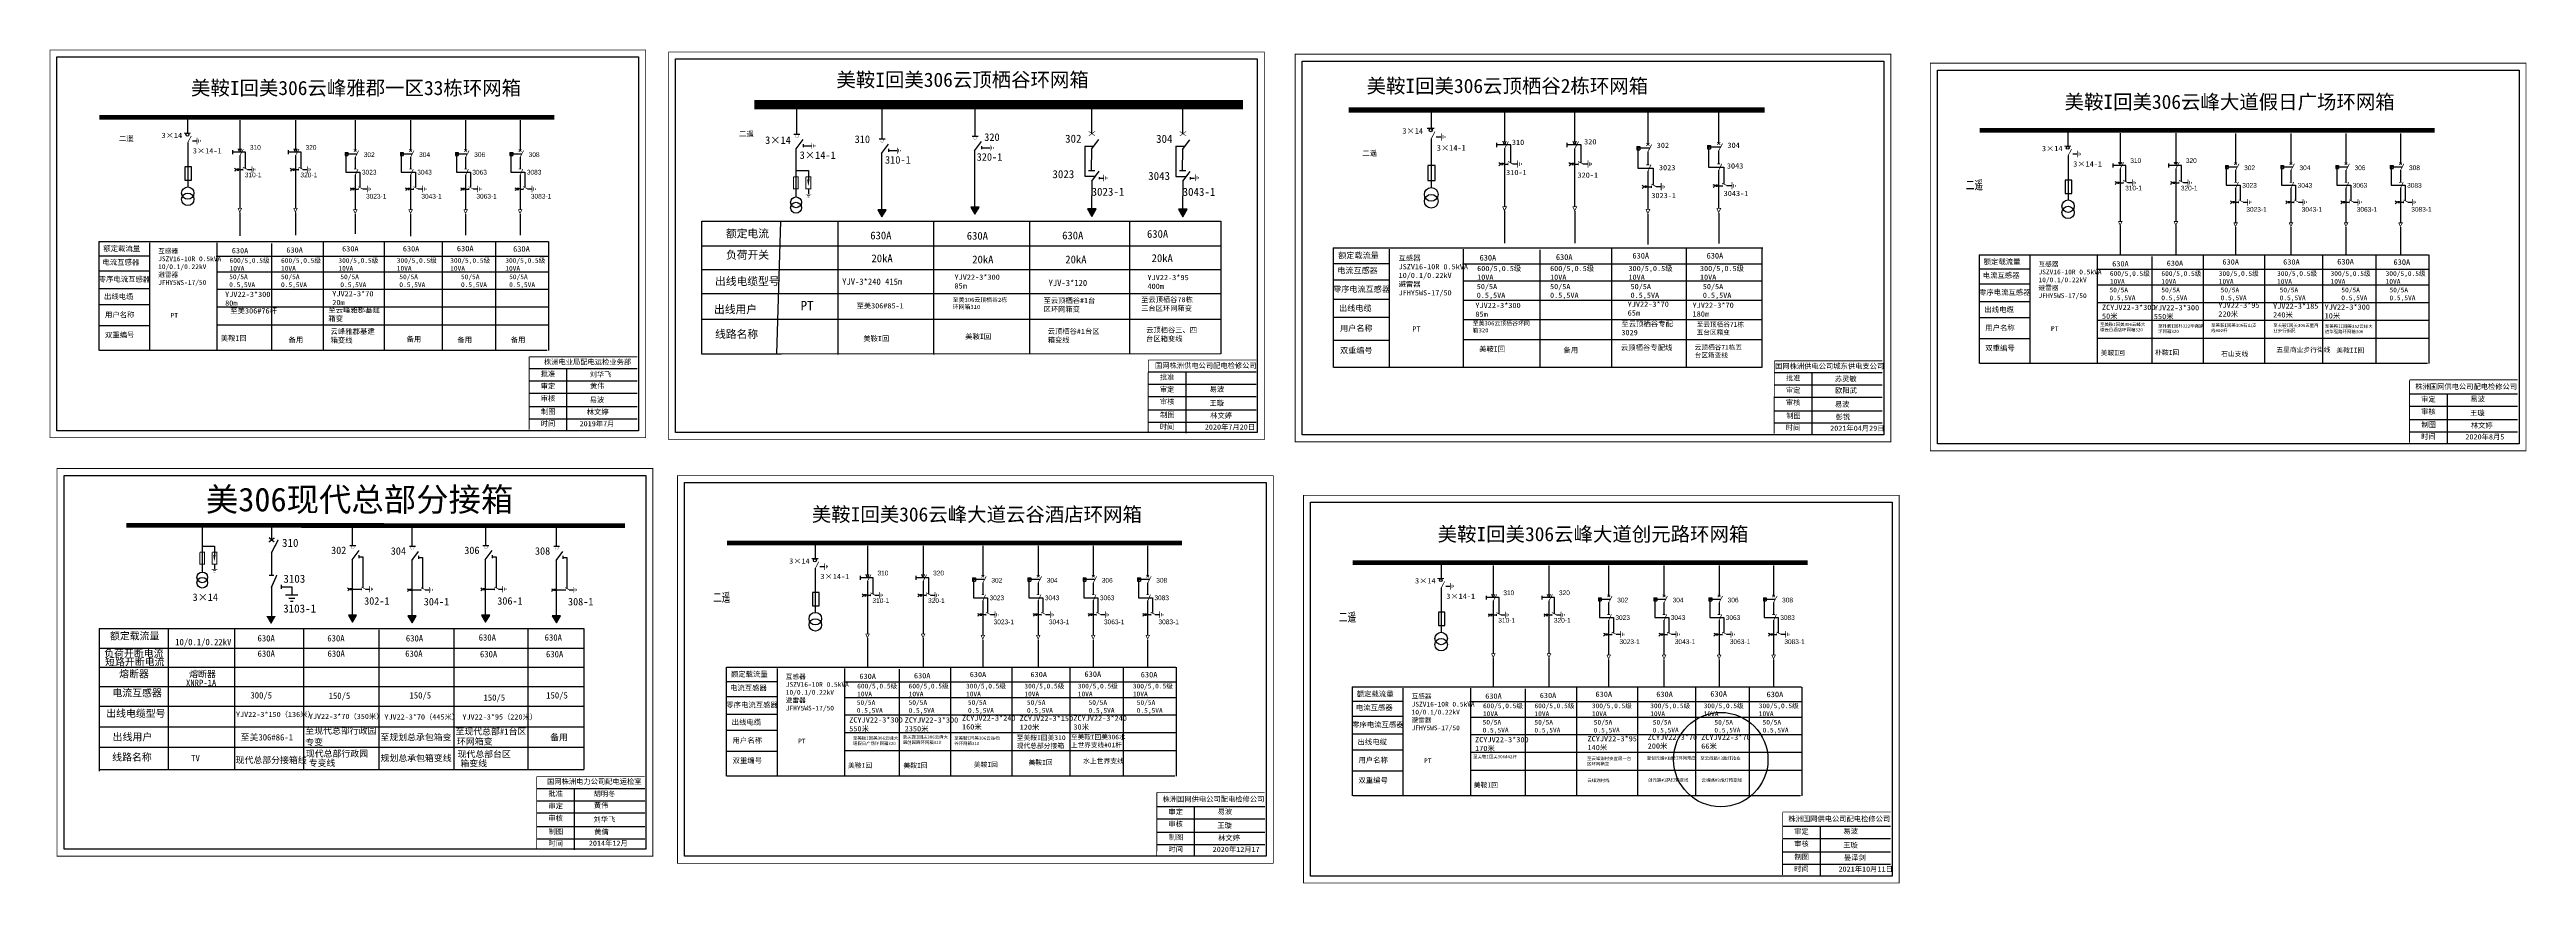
# Model space of a CAD drawing. Extents: x 1152 to 1674, y -469 to -293.
import ezdxf

# ---------------------------------------------------------------- set-up
doc = ezdxf.new("R2010")
doc.units = 0
doc.header["$LTSCALE"] = 5
doc.linetypes.add('ACAD_ISO02W100', pattern=[15, 12, -3])
doc.linetypes.add('CENTER', pattern=[50.8, 31.75, -6.35, 6.35, -6.35])
doc.layers.get('0').update_dxf_attribs({"linetype": 'CONTINUOUS'})
for name, color, linetype in [('1', 7, 'CONTINUOUS'), ('110KV线路', 2, 'CONTINUOUS'), ('2', 7, 'CONTINUOUS'), ('3', 7, 'CONTINUOUS')]:
    doc.layers.add(name, color=color, linetype=linetype)
doc.styles.add('HZ', font='', dxfattribs={"width": 0.75, "oblique": 9.998114})
doc.styles.add('hztxt_txtstyle_0.00_0_0', font='simkai.ttf')
doc.styles.add('hztxt_txtstyle_1.80_0_0', font='', dxfattribs={"height": 1.8, "bigfont": 'hztxt.shx'})
doc.styles.add('hztxt_txtstyle_2.70_0_0', font='simkai.ttf', dxfattribs={"height": 2.7})
doc.styles.add('KaiTi_txtstyle_1.11_0_0', font='simkai.ttf', dxfattribs={"height": 1.109414})
doc.styles.get("Standard").update_dxf_attribs({"font": 'simkai_0.ttf', "width": 0.8})
doc.styles.add('STYLE1', font='simkai_0.ttf')
doc.styles.add('字体', font='simkai_0.ttf', dxfattribs={"height": 2.5})
doc.styles.add('宋体', font='tssdeng.shx', dxfattribs={"width": 0.7, "height": 5, "bigfont": 'tssdchn.shx'})
doc.styles.add('楷体_GB2312_txtstyle_1.09_0_0', font='simkai_0.ttf', dxfattribs={"height": 1.0944})
doc.styles.add('楷体_GB2312_txtstyle_3.00_0_0', font='simkai_0.ttf', dxfattribs={"height": 3})
doc.styles.get('HZ').set_extended_font_data('SimSun')
doc.styles.get('hztxt_txtstyle_1.80_0_0').set_extended_font_data('hztxt')

# ---------------------------------------------------------------- blocks, each defined once
blk = doc.blocks.new('JD')
for points in [[(-2, 0.2), (-2, -0.2), (2, 0.2), (2, -0.2)], [(1, -1.2), (1, -0.8), (-1, -1.2), (-1, -0.8)], [(-0.5, -1.8), (-0.5, -2.2), (0.5, -1.8), (0.5, -2.2)]]:
    blk.add_trace(points)

msp = doc.modelspace()

# ---------------------------------------------------------------- hatches: boundary and pattern name
for color, points in [(0, [(1327.8, -328.53), (1328.68, -327.01), (1326.92, -327.01)]), (0, [(1347.39, -327.97), (1348.27, -326.45), (1346.51, -326.45)]), (7, [(1372.03, -328.45), (1372.96, -326.84), (1371.1, -326.84)]), (7, [(1391.2, -328.49), (1392.13, -326.88), (1390.27, -326.88)]), (0, [(1199.13, -414.37), (1200.12, -412.65), (1198.13, -412.65)]), (7, [(1216.28, -413.93), (1217.14, -412.44), (1215.41, -412.44)]), (7, [(1228.84, -414.08), (1229.7, -412.58), (1227.97, -412.58)]), (7, [(1244.32, -413.93), (1245.18, -412.44), (1243.45, -412.44)]), (7, [(1259.22, -414.08), (1260.08, -412.58), (1258.35, -412.58)])]:
    msp.add_hatch(color=color).paths.add_polyline_path(points)

# ---------------------------------------------------------------- linework, layer by layer
at = {"color": 0}
for p, q in [((1181.55, -307.53), (1181.55, -310.82)), ((1443.47, -306.21), (1443.47, -309.83)), ((1458.94, -305.92), (1458.94, -312.65)), ((1473.72, -305.92), (1473.72, -312.65)), ((1489.14, -306.23), (1489.14, -313.29)), ((1504.05, -306.02), (1504.05, -313.08)), ((1181.57, -312.86), (1181.57, -322.18)), ((1182.55, -312.49), (1183.49, -312.49)), ((1192.54, -308.13), (1192.54, -314.25)), ((1204.26, -308.13), (1204.26, -314.25)), ((1216.84, -308.17), (1216.84, -314.58)), ((1228.5, -308.17), (1228.5, -314.58)), ((1240.1, -308.17), (1240.1, -314.58)), ((1251.58, -308.17), (1251.58, -314.58)), ((1309.27, -311.1), (1310.54, -311.1)), ((1327.25, -312.1), (1328.52, -312.1)), ((1346.84, -311.54), (1348.1, -311.54)), ((1443.49, -312.07), (1443.49, -322.33)), ((1444.57, -311.66), (1445.6, -311.66)), ((1577.64, -310.3, 0.01), (1577.64, -313.59, 0.01)), ((1588.62, -310.9, 0.01), (1588.62, -317.01, 0.01)), ((1600.34, -310.9, 0.01), (1600.34, -317.01, 0.01)), ((1612.93, -310.94, 0.01), (1612.93, -317.35, 0.01)), ((1624.59, -310.94, 0.01), (1624.59, -317.35, 0.01)), ((1636.19, -310.94, 0.01), (1636.19, -317.35, 0.01)), ((1647.66, -310.94, 0.01), (1647.66, -317.35, 0.01)), ((1192.54, -315.61), (1192.54, -326.71)), ((1204.26, -315.61), (1204.26, -326.71)), ((1214.71, -314.93), (1215.31, -314.93)), ((1214.71, -314.93), (1214.71, -315.6)), ((1214.71, -315.6), (1215.31, -315.6)), ((1215.31, -314.93), (1215.31, -315.6)), ((1216.84, -315.95), (1216.84, -318.42)), ((1226.37, -314.93), (1226.97, -314.93)), ((1226.37, -314.93), (1226.37, -315.6)), ((1226.37, -315.6), (1226.97, -315.6)), ((1226.97, -314.93), (1226.97, -315.6)), ((1228.5, -315.95), (1228.5, -318.42)), ((1237.97, -314.93), (1238.57, -314.93)), ((1237.97, -314.93), (1237.97, -315.6)), ((1237.97, -315.6), (1238.57, -315.6)), ((1238.57, -314.93), (1238.57, -315.6)), ((1240.1, -315.95), (1240.1, -318.42)), ((1249.45, -314.93), (1250.04, -314.93)), ((1249.45, -314.93), (1249.45, -315.6)), ((1249.45, -315.6), (1250.04, -315.6)), ((1250.04, -314.93), (1250.04, -315.6)), ((1251.58, -315.95), (1251.58, -318.42)), ((1309.69, -314.17), (1309.69, -324.38)), ((1311.2, -313.19), (1311.2, -313.85)), ((1311.22, -313.53), (1312.06, -313.53)), ((1312.14, -313.55), (1313.03, -313.55)), ((1327.74, -315.17), (1327.74, -327.28)), ((1329.18, -314.19), (1329.18, -314.85)), ((1329.19, -314.52), (1330.04, -314.52)), ((1330.12, -314.54), (1331.01, -314.54)), ((1347.33, -314.61), (1347.33, -326.72)), ((1348.77, -313.63), (1348.77, -314.29)), ((1348.78, -313.96), (1349.63, -313.96)), ((1349.7, -313.97), (1350.59, -313.97)), ((1458.94, -314.15), (1458.94, -326.36)), ((1458.94, -317.39), (1459.7, -317.39)), ((1460.69, -317.37), (1461.72, -317.37)), ((1473.72, -314.15), (1473.72, -326.36)), ((1473.72, -317.39), (1474.48, -317.39)), ((1475.48, -317.37), (1476.51, -317.37)), ((1486.79, -313.67), (1487.45, -313.67)), ((1486.79, -313.67), (1486.79, -314.4)), ((1486.79, -314.4), (1487.45, -314.4)), ((1487.45, -313.67), (1487.45, -314.4)), ((1489.14, -314.79), (1489.14, -317.51)), ((1501.71, -313.46), (1502.37, -313.46)), ((1501.71, -313.46), (1501.71, -314.19)), ((1501.71, -314.19), (1502.37, -314.19)), ((1502.37, -313.46), (1502.37, -314.19)), ((1504.05, -314.58), (1504.05, -317.3)), ((1577.65, -315.62, 0.01), (1577.65, -324.95, 0.01)), ((1578.64, -315.25, 0.01), (1579.58, -315.25, 0.01)), ((1610.8, -317.7, 0.01), (1611.4, -317.7, 0.01)), ((1610.8, -317.7, 0.01), (1610.8, -318.36, 0.01)), ((1611.4, -317.7, 0.01), (1611.4, -318.36, 0.01)), ((1622.46, -317.7, 0.01), (1623.06, -317.7, 0.01)), ((1622.46, -317.7, 0.01), (1622.46, -318.36, 0.01)), ((1623.06, -317.7, 0.01), (1623.06, -318.36, 0.01)), ((1634.05, -317.7, 0.01), (1634.65, -317.7, 0.01)), ((1634.05, -317.7, 0.01), (1634.05, -318.36, 0.01)), ((1634.65, -317.7, 0.01), (1634.65, -318.36, 0.01)), ((1645.53, -317.7, 0.01), (1646.13, -317.7, 0.01)), ((1645.53, -317.7, 0.01), (1645.53, -318.36, 0.01)), ((1646.13, -317.7, 0.01), (1646.13, -318.36, 0.01)), ((1192.54, -318.56), (1193.23, -318.56)), ((1194.13, -318.54), (1195.07, -318.54)), ((1204.26, -318.56), (1204.95, -318.56)), ((1205.85, -318.54), (1206.79, -318.54)), ((1216.84, -319.66), (1216.84, -326.97)), ((1216.84, -322.66), (1217.53, -322.66)), ((1218.44, -322.64), (1219.38, -322.64)), ((1228.5, -319.66), (1228.5, -326.97)), ((1228.5, -322.66), (1229.19, -322.66)), ((1230.09, -322.64), (1231.04, -322.64)), ((1240.1, -319.66), (1240.1, -326.97)), ((1240.1, -322.66), (1240.79, -322.66)), ((1241.69, -322.64), (1242.63, -322.64)), ((1251.58, -319.66), (1251.58, -326.97)), ((1251.58, -322.66), (1252.27, -322.66)), ((1253.17, -322.64), (1254.11, -322.64)), ((1309.68, -318.75), (1312.31, -318.75)), ((1312.31, -318.75), (1312.31, -320.68)), ((1312.31, -322.7), (1312.31, -323.69)), ((1372.03, -320.97), (1371.96, -327.12)), ((1391.2, -321), (1391.14, -327.16)), ((1489.14, -318.87), (1489.14, -326.91)), ((1489.14, -322.17), (1489.9, -322.17)), ((1490.89, -322.15), (1491.93, -322.15)), ((1504.05, -318.66), (1504.05, -326.7)), ((1504.05, -321.96), (1504.81, -321.96)), ((1505.8, -321.94), (1506.84, -321.94)), ((1588.62, -318.38, 0.01), (1588.62, -329.48, 0.01)), ((1588.62, -321.32, 0.01), (1589.31, -321.32, 0.01)), ((1590.22, -321.3, 0.01), (1591.16, -321.3, 0.01)), ((1600.34, -318.38, 0.01), (1600.34, -329.48, 0.01)), ((1600.34, -321.32, 0.01), (1601.03, -321.32, 0.01)), ((1601.94, -321.3, 0.01), (1602.88, -321.3, 0.01)), ((1610.8, -318.36, 0.01), (1611.4, -318.36, 0.01)), ((1612.93, -318.71, 0.01), (1612.93, -321.19, 0.01)), ((1612.93, -322.43, 0.01), (1612.93, -329.73, 0.01)), ((1622.46, -318.36, 0.01), (1623.06, -318.36, 0.01)), ((1624.59, -318.71, 0.01), (1624.59, -321.19, 0.01)), ((1624.59, -322.43, 0.01), (1624.59, -329.73, 0.01)), ((1634.05, -318.36, 0.01), (1634.65, -318.36, 0.01)), ((1636.19, -318.71, 0.01), (1636.19, -321.19, 0.01)), ((1636.19, -322.43, 0.01), (1636.19, -329.73, 0.01)), ((1645.53, -318.36, 0.01), (1646.13, -318.36, 0.01)), ((1647.66, -318.71, 0.01), (1647.66, -321.19, 0.01)), ((1647.66, -322.43, 0.01), (1647.66, -329.73, 0.01)), ((1612.93, -325.43, 0.01), (1613.62, -325.43, 0.01)), ((1614.52, -325.41, 0.01), (1615.46, -325.41, 0.01)), ((1624.59, -325.43, 0.01), (1625.28, -325.43, 0.01)), ((1626.18, -325.41, 0.01), (1627.12, -325.41, 0.01)), ((1636.19, -325.43, 0.01), (1636.88, -325.43, 0.01)), ((1637.78, -325.41, 0.01), (1638.72, -325.41, 0.01)), ((1647.66, -325.43, 0.01), (1648.35, -325.43, 0.01)), ((1649.26, -325.41, 0.01), (1650.2, -325.41, 0.01)), ((1289.85, -329.41), (1304.81, -329.41)), ((1293.99, -329.41), (1306.67, -329.41)), ((1306.46, -329.41), (1305.57, -357.36)), ((1306.46, -329.41), (1399.2, -329.41)), ((1318.54, -329.41), (1318.54, -357.51)), ((1173.61, -336.81), (1162.91, -336.81)), ((1434.73, -338.42), (1422.96, -338.42)), ((1173.57, -339.96), (1162.87, -339.96)), ((1173.57, -343.67), (1162.87, -343.67)), ((1289.85, -339.62), (1304.7, -339.62)), ((1293.88, -339.62), (1306.56, -339.62)), ((1306.35, -339.62), (1399.2, -339.62)), ((1434.69, -341.88), (1422.92, -341.88)), ((1569.66, -342.73, 0.01), (1558.95, -342.73, 0.01)), ((1569.7, -339.58, 0.01), (1558.99, -339.58, 0.01)), ((1173.53, -347.06), (1162.83, -347.06)), ((1434.69, -345.97), (1422.92, -345.97)), ((1569.66, -346.44, 0.01), (1558.95, -346.44, 0.01)), ((1173.57, -351.47), (1162.87, -351.47)), ((1434.65, -349.7), (1422.87, -349.7)), ((1434.69, -354.55), (1422.91, -354.55)), ((1569.62, -349.83, 0.01), (1558.91, -349.83, 0.01)), ((1569.66, -354.24, 0.01), (1558.95, -354.24, 0.01)), ((1216.22, -400.78), (1216.22, -412.7)), ((1228.78, -400.93), (1228.78, -412.85)), ((1244.26, -400.78), (1244.26, -412.7)), ((1259.16, -400.93), (1259.16, -412.85)), ((1313.75, -397.23, 0.01), (1313.75, -400.51, 0.01)), ((1324.74, -397.83, 0.01), (1324.74, -403.94, 0.01)), ((1336.46, -397.83, 0.01), (1336.46, -403.94, 0.01)), ((1349.04, -397.86, 0.01), (1349.04, -404.28, 0.01)), ((1360.7, -397.86, 0.01), (1360.7, -404.28, 0.01)), ((1372.3, -397.86, 0.01), (1372.3, -404.28, 0.01)), ((1383.78, -397.86, 0.01), (1383.78, -404.28, 0.01)), ((1445.58, -401.39, 0.01), (1445.58, -404.68, 0.01)), ((1313.77, -402.55, 0.01), (1313.77, -411.87, 0.01)), ((1314.75, -402.18, 0.01), (1315.69, -402.18, 0.01)), ((1324.74, -405.3, 0.01), (1324.74, -416.4, 0.01)), ((1336.46, -405.3, 0.01), (1336.46, -416.4, 0.01)), ((1346.91, -404.62, 0.01), (1346.91, -405.29, 0.01)), ((1346.91, -404.62, 0.01), (1347.51, -404.62, 0.01)), ((1346.91, -405.29, 0.01), (1347.51, -405.29, 0.01)), ((1347.51, -404.62, 0.01), (1347.51, -405.29, 0.01)), ((1349.04, -405.64, 0.01), (1349.04, -408.11, 0.01)), ((1358.57, -404.62, 0.01), (1358.57, -405.29, 0.01)), ((1358.57, -404.62, 0.01), (1359.17, -404.62, 0.01)), ((1358.57, -405.29, 0.01), (1359.17, -405.29, 0.01)), ((1359.17, -404.62, 0.01), (1359.17, -405.29, 0.01)), ((1360.7, -405.64, 0.01), (1360.7, -408.11, 0.01)), ((1370.17, -404.62, 0.01), (1370.17, -405.29, 0.01)), ((1370.17, -404.62, 0.01), (1370.77, -404.62, 0.01)), ((1370.17, -405.29, 0.01), (1370.77, -405.29, 0.01)), ((1370.77, -404.62, 0.01), (1370.77, -405.29, 0.01)), ((1372.3, -405.64, 0.01), (1372.3, -408.11, 0.01)), ((1381.65, -404.62, 0.01), (1381.65, -405.29, 0.01)), ((1381.65, -404.62, 0.01), (1382.25, -404.62, 0.01)), ((1381.65, -405.29, 0.01), (1382.25, -405.29, 0.01)), ((1382.25, -404.62, 0.01), (1382.25, -405.29, 0.01)), ((1383.78, -405.64, 0.01), (1383.78, -408.11, 0.01)), ((1445.6, -406.71, 0.01), (1445.6, -416.04, 0.01)), ((1446.58, -406.34, 0.01), (1447.52, -406.34, 0.01)), ((1456.57, -401.99, 0.01), (1456.57, -408.1, 0.01)), ((1468.29, -401.99, 0.01), (1468.29, -408.1, 0.01)), ((1480.87, -402.02, 0.01), (1480.87, -408.44, 0.01)), ((1492.53, -402.02, 0.01), (1492.53, -408.44, 0.01)), ((1504.13, -402.02, 0.01), (1504.13, -408.44, 0.01)), ((1515.61, -402.02, 0.01), (1515.61, -408.44, 0.01)), ((1324.74, -408.25, 0.01), (1325.43, -408.25, 0.01)), ((1326.33, -408.23, 0.01), (1327.27, -408.23, 0.01)), ((1336.46, -408.25, 0.01), (1337.15, -408.25, 0.01)), ((1338.05, -408.23, 0.01), (1338.99, -408.23, 0.01)), ((1349.04, -409.35, 0.01), (1349.04, -416.66, 0.01)), ((1360.7, -409.35, 0.01), (1360.7, -416.66, 0.01)), ((1372.3, -409.35, 0.01), (1372.3, -416.66, 0.01)), ((1383.78, -409.35, 0.01), (1383.78, -416.66, 0.01)), ((1456.57, -409.46, 0.01), (1456.57, -420.56, 0.01)), ((1468.29, -409.46, 0.01), (1468.29, -420.56, 0.01)), ((1478.74, -408.79, 0.01), (1478.74, -409.45, 0.01)), ((1478.74, -408.79, 0.01), (1479.34, -408.79, 0.01)), ((1478.74, -409.45, 0.01), (1479.34, -409.45, 0.01)), ((1479.34, -408.79, 0.01), (1479.34, -409.45, 0.01)), ((1480.87, -409.8, 0.01), (1480.87, -412.28, 0.01)), ((1490.4, -408.79, 0.01), (1490.4, -409.45, 0.01)), ((1490.4, -408.79, 0.01), (1491, -408.79, 0.01)), ((1490.4, -409.45, 0.01), (1491, -409.45, 0.01)), ((1491, -408.79, 0.01), (1491, -409.45, 0.01)), ((1492.53, -409.8, 0.01), (1492.53, -412.28, 0.01)), ((1502, -408.79, 0.01), (1502, -409.45, 0.01)), ((1502, -408.79, 0.01), (1502.6, -408.79, 0.01)), ((1502, -409.45, 0.01), (1502.6, -409.45, 0.01)), ((1502.6, -408.79, 0.01), (1502.6, -409.45, 0.01)), ((1504.13, -409.8, 0.01), (1504.13, -412.28, 0.01)), ((1513.48, -408.79, 0.01), (1513.48, -409.45, 0.01)), ((1513.48, -408.79, 0.01), (1514.08, -408.79, 0.01)), ((1513.48, -409.45, 0.01), (1514.08, -409.45, 0.01)), ((1514.08, -408.79, 0.01), (1514.08, -409.45, 0.01)), ((1515.61, -409.8, 0.01), (1515.61, -412.28, 0.01)), ((1349.04, -412.35, 0.01), (1349.74, -412.35, 0.01)), ((1350.64, -412.33, 0.01), (1351.58, -412.33, 0.01)), ((1360.7, -412.35, 0.01), (1361.39, -412.35, 0.01)), ((1362.3, -412.33, 0.01), (1363.24, -412.33, 0.01)), ((1372.3, -412.35, 0.01), (1372.99, -412.35, 0.01)), ((1373.89, -412.33, 0.01), (1374.83, -412.33, 0.01)), ((1383.78, -412.35, 0.01), (1384.47, -412.35, 0.01)), ((1385.37, -412.33, 0.01), (1386.31, -412.33, 0.01)), ((1456.57, -412.41, 0.01), (1457.26, -412.41, 0.01)), ((1458.16, -412.39, 0.01), (1459.1, -412.39, 0.01)), ((1468.29, -412.41, 0.01), (1468.98, -412.41, 0.01)), ((1469.88, -412.39, 0.01), (1470.82, -412.39, 0.01)), ((1480.87, -413.51, 0.01), (1480.87, -420.82, 0.01)), ((1480.87, -416.51, 0.01), (1481.57, -416.51, 0.01)), ((1482.47, -416.49, 0.01), (1483.41, -416.49, 0.01)), ((1492.53, -413.51, 0.01), (1492.53, -420.82, 0.01)), ((1492.53, -416.51, 0.01), (1493.22, -416.51, 0.01)), ((1494.13, -416.49, 0.01), (1495.07, -416.49, 0.01)), ((1504.13, -413.51, 0.01), (1504.13, -420.82, 0.01)), ((1504.13, -416.51, 0.01), (1504.82, -416.51, 0.01)), ((1505.72, -416.49, 0.01), (1506.66, -416.49, 0.01)), ((1515.61, -413.51, 0.01), (1515.61, -420.82, 0.01)), ((1515.61, -416.51, 0.01), (1516.3, -416.51, 0.01)), ((1517.2, -416.49, 0.01), (1518.14, -416.49, 0.01)), ((1305.81, -426.5, 0.01), (1295.11, -426.5, 0.01)), ((1305.77, -429.65, 0.01), (1295.07, -429.65, 0.01)), ((1437.64, -430.67, 0.01), (1426.94, -430.67, 0.01)), ((1305.73, -436.76, 0.01), (1295.03, -436.76, 0.01)), ((1305.77, -433.37, 0.01), (1295.07, -433.37, 0.01)), ((1437.6, -433.81, 0.01), (1426.9, -433.81, 0.01)), ((1437.6, -437.53, 0.01), (1426.9, -437.53, 0.01)), ((1305.77, -441.17, 0.01), (1295.07, -441.17, 0.01)), ((1437.56, -440.92, 0.01), (1426.86, -440.92, 0.01)), ((1437.6, -445.33, 0.01), (1426.9, -445.33, 0.01))]:
    msp.add_line(p, q, dxfattribs=at)
for p, q in [((1309.82, -304.88), (1309.82, -311.16)), ((1370.51, -313.6), (1372.47, -313.6)), ((1370.53, -313.61), (1370.53, -319.98)), ((1371.96, -314.29), (1371.91, -318.7)), ((1389.69, -313.63), (1391.64, -313.63)), ((1389.71, -313.64), (1389.71, -320.02)), ((1391.14, -314.32), (1391.08, -318.74)), ((1370.53, -319.98), (1372.74, -319.97)), ((1371.31, -318.75), (1372.65, -318.75)), ((1373.54, -320.34), (1374.48, -320.34)), ((1389.71, -320.02), (1391.92, -320.01)), ((1390.48, -318.78), (1391.83, -318.78)), ((1392.72, -320.37), (1393.66, -320.37)), ((1184.62, -393.38), (1184.62, -403.43)), ((1199.2, -394.02), (1199.2, -396.63)), ((1184.61, -397.89), (1187.2, -397.89)), ((1187.2, -397.89), (1187.2, -399.79)), ((1199.2, -399.24), (1199.2, -403.99)), ((1215.73, -397.75), (1216.98, -397.75)), ((1217.63, -399.81), (1217.63, -400.46)), ((1217.65, -400.14), (1218.48, -400.14)), ((1218.48, -400.14), (1218.48, -406.69)), ((1228.29, -397.9), (1229.54, -397.9)), ((1230.19, -399.96), (1230.19, -400.61)), ((1230.21, -400.28), (1231.04, -400.28)), ((1231.04, -400.28), (1231.04, -406.83)), ((1243.77, -397.75), (1245.02, -397.75)), ((1245.67, -399.81), (1245.67, -400.46)), ((1245.69, -400.14), (1246.52, -400.14)), ((1246.52, -400.14), (1246.52, -406.69)), ((1258.67, -397.9), (1259.92, -397.9)), ((1260.57, -399.96), (1260.57, -400.61)), ((1260.59, -400.28), (1261.42, -400.28)), ((1261.42, -400.28), (1261.42, -406.83)), ((1187.2, -401.78), (1187.2, -402.76)), ((1199.2, -406.37), (1199.2, -412.96)), ((1216.28, -406.98), (1218.18, -406.98)), ((1219.01, -406.97), (1219.89, -406.97)), ((1228.84, -407.13), (1230.74, -407.13)), ((1231.58, -407.11), (1232.45, -407.11)), ((1244.32, -406.98), (1246.22, -406.98)), ((1247.06, -406.97), (1247.93, -406.97)), ((1259.22, -407.13), (1261.12, -407.13)), ((1261.95, -407.11), (1262.83, -407.11)), ((1162.94, -415.3), (1162.94, -445.33)), ((1177.44, -415.31), (1177.44, -444.89)), ((1191.41, -415.31), (1191.41, -444.99)), ((1205.95, -415.31), (1205.95, -444.99)), ((1221.84, -415.54), (1221.84, -444.99)), ((1237.6, -415.41), (1237.6, -444.99)), ((1253.22, -415.4), (1253.22, -444.99)), ((1265.04, -415.3), (1265.04, -444.99)), ((1162.94, -431.63), (1265.04, -431.63))]:
    msp.add_line(p, q)
at = {"color": 7}
for p, q in [((1327.88, -312.1), (1327.88, -304.88)), ((1347.46, -311.54), (1347.46, -304.88)), ((1372.04, -310.97), (1372.04, -304.88)), ((1391.21, -311.01), (1391.21, -304.88)), ((1216.3, -397.61), (1216.3, -393.34)), ((1228.86, -397.76), (1228.86, -393.49)), ((1244.34, -397.61), (1244.34, -393.34)), ((1259.24, -397.76), (1259.24, -393.49))]:
    msp.add_line(p, q, dxfattribs=at)
at = {"color": 0, "linetype": 'ACAD_ISO02W100'}
for p, q in [((1214.9, -315.28), (1214.9, -319.09)), ((1217.14, -315.28), (1214.9, -315.28)), ((1226.56, -315.28), (1226.56, -319.09)), ((1228.8, -315.28), (1226.56, -315.28)), ((1238.16, -315.28), (1238.16, -319.09)), ((1240.4, -315.28), (1238.16, -315.28)), ((1249.64, -315.28), (1249.64, -319.09)), ((1251.88, -315.28), (1249.64, -315.28)), ((1489.47, -314.05), (1487, -314.05)), ((1487, -314.05), (1487, -318.24)), ((1487, -318.24), (1490.25, -318.24)), ((1490.25, -318.24), (1490.25, -321.7)), ((1504.38, -313.84), (1501.92, -313.84)), ((1501.92, -313.84), (1501.92, -318.04)), ((1501.92, -318.04), (1505.17, -318.04)), ((1505.17, -318.04), (1505.17, -321.49)), ((1613.23, -318.05, 0.01), (1610.99, -318.05, 0.01)), ((1610.99, -318.05, 0.01), (1610.99, -321.86, 0.01)), ((1624.89, -318.05, 0.01), (1622.65, -318.05, 0.01)), ((1622.65, -318.05, 0.01), (1622.65, -321.86, 0.01)), ((1636.49, -318.05, 0.01), (1634.25, -318.05, 0.01)), ((1634.25, -318.05, 0.01), (1634.25, -321.86, 0.01)), ((1647.96, -318.05, 0.01), (1645.72, -318.05, 0.01)), ((1645.72, -318.05, 0.01), (1645.72, -321.86, 0.01)), ((1214.9, -319.09), (1217.86, -319.09)), ((1217.86, -319.09), (1217.86, -322.23)), ((1226.56, -319.09), (1229.52, -319.09)), ((1229.52, -319.09), (1229.52, -322.23)), ((1238.16, -319.09), (1241.11, -319.09)), ((1241.11, -319.09), (1241.11, -322.23)), ((1249.64, -319.09), (1252.59, -319.09)), ((1252.59, -319.09), (1252.59, -322.23)), ((1610.99, -321.86, 0.01), (1613.94, -321.86, 0.01)), ((1613.94, -321.86, 0.01), (1613.94, -325, 0.01)), ((1622.65, -321.86, 0.01), (1625.6, -321.86, 0.01)), ((1625.6, -321.86, 0.01), (1625.6, -325, 0.01)), ((1634.25, -321.86, 0.01), (1637.2, -321.86, 0.01)), ((1637.2, -321.86, 0.01), (1637.2, -325, 0.01)), ((1645.72, -321.86, 0.01), (1648.68, -321.86, 0.01)), ((1648.68, -321.86, 0.01), (1648.68, -325, 0.01)), ((1347.1, -404.97, 0.01), (1347.1, -408.78, 0.01)), ((1349.34, -404.97, 0.01), (1347.1, -404.97, 0.01)), ((1358.76, -404.97, 0.01), (1358.76, -408.78, 0.01)), ((1361, -404.97, 0.01), (1358.76, -404.97, 0.01)), ((1370.36, -404.97, 0.01), (1370.36, -408.78, 0.01)), ((1372.6, -404.97, 0.01), (1370.36, -404.97, 0.01)), ((1381.84, -404.97, 0.01), (1381.84, -408.78, 0.01)), ((1384.08, -404.97, 0.01), (1381.84, -404.97, 0.01)), ((1347.1, -408.78, 0.01), (1350.06, -408.78, 0.01)), ((1350.06, -408.78, 0.01), (1350.06, -411.92, 0.01)), ((1358.76, -408.78, 0.01), (1361.72, -408.78, 0.01)), ((1361.72, -408.78, 0.01), (1361.72, -411.92, 0.01)), ((1370.36, -408.78, 0.01), (1373.31, -408.78, 0.01)), ((1373.31, -408.78, 0.01), (1373.31, -411.92, 0.01)), ((1381.84, -408.78, 0.01), (1384.79, -408.78, 0.01)), ((1384.79, -408.78, 0.01), (1384.79, -411.92, 0.01)), ((1478.93, -409.13, 0.01), (1478.93, -412.94, 0.01)), ((1481.17, -409.13, 0.01), (1478.93, -409.13, 0.01)), ((1490.59, -409.13, 0.01), (1490.59, -412.94, 0.01)), ((1492.83, -409.13, 0.01), (1490.59, -409.13, 0.01)), ((1502.19, -409.13, 0.01), (1502.19, -412.94, 0.01)), ((1504.43, -409.13, 0.01), (1502.19, -409.13, 0.01)), ((1513.67, -409.13, 0.01), (1513.67, -412.94, 0.01)), ((1515.91, -409.13, 0.01), (1513.67, -409.13, 0.01)), ((1478.93, -412.94, 0.01), (1481.89, -412.94, 0.01)), ((1481.89, -412.94, 0.01), (1481.89, -416.09, 0.01)), ((1490.59, -412.94, 0.01), (1493.55, -412.94, 0.01)), ((1493.55, -412.94, 0.01), (1493.55, -416.09, 0.01)), ((1502.19, -412.94, 0.01), (1505.14, -412.94, 0.01)), ((1505.14, -412.94, 0.01), (1505.14, -416.09, 0.01)), ((1513.67, -412.94, 0.01), (1516.62, -412.94, 0.01)), ((1516.62, -412.94, 0.01), (1516.62, -416.09, 0.01))]:
    msp.add_line(p, q, dxfattribs=at)
at = {"color": 0, "linetype": 'CENTER'}
for p, q in [((1192.54, -327.61), (1192.54, -332.51)), ((1204.26, -327.61), (1204.26, -332.38)), ((1216.85, -327.95), (1216.85, -332.08)), ((1228.51, -327.95), (1228.51, -332.6)), ((1240.1, -327.95), (1240.1, -332.41)), ((1251.58, -327.95), (1251.58, -332.41)), ((1458.94, -327.34), (1458.94, -334.09)), ((1473.73, -327.34), (1473.73, -334.09)), ((1489.14, -327.99), (1489.14, -334.33)), ((1504.06, -327.78), (1504.06, -334.12)), ((1588.63, -330.38, 0.01), (1588.63, -336.51, 0.01)), ((1600.35, -330.38, 0.01), (1600.35, -336.51, 0.01)), ((1612.93, -330.72, 0.01), (1612.93, -336.48, 0.01)), ((1624.59, -330.72, 0.01), (1624.59, -336.48, 0.01)), ((1636.19, -330.72, 0.01), (1636.19, -336.48, 0.01)), ((1647.67, -330.72, 0.01), (1647.67, -336.48, 0.01)), ((1324.74, -417.3, 0.01), (1324.74, -423.44, 0.01)), ((1336.46, -417.3, 0.01), (1336.46, -423.44, 0.01)), ((1349.05, -417.64, 0.01), (1349.05, -423.4, 0.01)), ((1360.71, -417.64, 0.01), (1360.71, -423.4, 0.01)), ((1372.3, -417.64, 0.01), (1372.3, -423.4, 0.01)), ((1383.78, -417.64, 0.01), (1383.78, -423.4, 0.01)), ((1456.57, -421.46, 0.01), (1456.57, -427.6, 0.01)), ((1468.29, -421.46, 0.01), (1468.29, -427.6, 0.01)), ((1480.88, -421.8, 0.01), (1480.88, -427.57, 0.01)), ((1492.54, -421.8, 0.01), (1492.54, -427.57, 0.01)), ((1504.13, -421.8, 0.01), (1504.13, -427.57, 0.01)), ((1515.61, -421.8, 0.01), (1515.61, -427.57, 0.01))]:
    msp.add_line(p, q, dxfattribs=at)
at = {"color": 0, "linetype": 'Continuous'}
for p, q in [((1162.84, -333.73), (1257.51, -333.73)), ((1162.89, -356.67), (1162.89, -333.73)), ((1210.07, -333.77), (1210.07, -356.67)), ((1222.96, -333.77), (1222.96, -356.67)), ((1235.16, -333.79), (1235.16, -356.68)), ((1246.43, -333.87), (1246.43, -356.76)), ((1257.56, -333.74), (1257.56, -356.69)), ((1173.51, -333.98), (1173.51, -356.67)), ((1187.55, -336.79), (1257.54, -336.79)), ((1187.72, -333.98), (1187.72, -356.67)), ((1199.24, -334.13), (1199.24, -356.65)), ((1422.89, -335.03), (1513.33, -335.03)), ((1422.94, -360.27), (1422.94, -335.03)), ((1434.63, -335.3), (1434.63, -360.26)), ((1450.07, -338.4), (1513.16, -338.4)), ((1450.26, -335.3), (1450.26, -360.26)), ((1466.36, -335.47), (1466.36, -360.25)), ((1481.48, -335.08), (1481.48, -360.26)), ((1497.21, -335.08), (1497.21, -360.26)), ((1513.16, -335.1), (1513.16, -360.28)), ((1558.93, -336.5, 0.01), (1653.59, -336.5, 0.01)), ((1558.97, -359.44, 0.01), (1558.97, -336.5, 0.01)), ((1569.6, -336.74, 0.01), (1569.6, -359.44, 0.01)), ((1583.81, -336.74, 0.01), (1583.81, -359.44, 0.01)), ((1595.33, -336.9, 0.01), (1595.33, -359.42, 0.01)), ((1606.15, -336.54, 0.01), (1606.15, -359.44, 0.01)), ((1619.05, -336.54, 0.01), (1619.05, -359.44, 0.01)), ((1631.25, -336.56, 0.01), (1631.25, -359.45, 0.01)), ((1642.51, -336.63, 0.01), (1642.51, -359.53, 0.01)), ((1653.65, -336.51, 0.01), (1653.65, -359.46, 0.01)), ((1187.72, -340.09), (1257.56, -340.09)), ((1187.72, -343.77), (1257.45, -343.77)), ((1450.26, -342.03), (1513.16, -342.03)), ((1583.64, -339.56, 0.01), (1653.63, -339.56, 0.01)), ((1583.81, -342.86, 0.01), (1653.65, -342.86, 0.01)), ((1187.72, -347.5), (1257.64, -347.5)), ((1450.26, -346.08), (1513.16, -346.08)), ((1583.81, -346.54, 0.01), (1653.53, -346.54, 0.01)), ((1187.72, -351.3), (1257.54, -351.3)), ((1450.26, -350.18), (1513.16, -350.18)), ((1450.26, -354.35), (1513.16, -354.35)), ((1583.81, -350.27, 0.01), (1653.72, -350.27, 0.01)), ((1583.81, -354.06, 0.01), (1653.63, -354.06, 0.01)), ((1257.3, -356.67), (1162.96, -356.67)), ((1653.38, -359.44, 0.01), (1559.05, -359.44, 0.01)), ((1253.5, -360.48), (1276.25, -360.48)), ((1253.5, -363.08), (1276.25, -363.08)), ((1261.39, -360.48), (1261.39, -373.41)), ((1513.16, -360.27), (1423.02, -360.27)), ((1515.78, -361.35), (1538.53, -361.35)), ((1515.78, -363.95), (1538.53, -363.95)), ((1523.67, -361.35), (1523.67, -374.29)), ((1253.5, -365.67), (1276.25, -365.67)), ((1253.5, -368.49), (1276.25, -368.49)), ((1515.78, -366.54), (1538.53, -366.54)), ((1515.78, -369.37), (1538.53, -369.37)), ((1649.58, -365.84, 0.01), (1672.34, -365.84, 0.01)), ((1649.58, -368.43, 0.01), (1672.34, -368.43, 0.01)), ((1657.48, -365.84, 0.01), (1657.48, -376.18, 0.01)), ((1253.5, -371.09), (1276.25, -371.09)), ((1515.78, -371.96), (1538.53, -371.96)), ((1649.58, -371.26, 0.01), (1672.34, -371.26, 0.01)), ((1649.58, -373.85, 0.01), (1672.34, -373.85, 0.01)), ((1295.05, -423.42, 0.01), (1389.71, -423.42, 0.01)), ((1295.09, -446.37, 0.01), (1295.09, -423.42, 0.01)), ((1305.72, -423.67, 0.01), (1305.72, -446.36, 0.01)), ((1319.75, -426.49, 0.01), (1389.74, -426.49, 0.01)), ((1319.92, -423.67, 0.01), (1319.92, -446.36, 0.01)), ((1331.44, -423.82, 0.01), (1331.44, -446.35, 0.01)), ((1342.27, -423.47, 0.01), (1342.27, -446.36, 0.01)), ((1355.16, -423.47, 0.01), (1355.16, -446.36, 0.01)), ((1367.36, -423.48, 0.01), (1367.36, -446.38, 0.01)), ((1378.63, -423.56, 0.01), (1378.63, -446.45, 0.01)), ((1389.76, -423.44, 0.01), (1389.76, -446.38, 0.01)), ((1426.88, -427.58, 0.01), (1521.54, -427.58, 0.01)), ((1426.92, -450.53, 0.01), (1426.92, -427.58, 0.01)), ((1437.55, -427.83, 0.01), (1437.55, -450.52, 0.01)), ((1451.75, -427.83, 0.01), (1451.75, -450.52, 0.01)), ((1474.1, -427.63, 0.01), (1474.1, -450.52, 0.01)), ((1486.99, -427.63, 0.01), (1486.99, -450.52, 0.01)), ((1499.19, -427.64, 0.01), (1499.19, -450.54, 0.01)), ((1510.46, -427.72, 0.01), (1510.46, -450.61, 0.01)), ((1521.59, -427.6, 0.01), (1521.59, -450.54, 0.01)), ((1319.92, -429.78, 0.01), (1389.76, -429.78, 0.01)), ((1451.58, -430.65, 0.01), (1521.57, -430.65, 0.01)), ((1463.27, -427.98, 0.01), (1463.27, -450.51, 0.01)), ((1319.92, -433.46, 0.01), (1389.65, -433.46, 0.01)), ((1319.92, -437.19, 0.01), (1389.84, -437.19, 0.01)), ((1451.75, -433.94, 0.01), (1521.59, -433.94, 0.01)), ((1451.75, -437.63, 0.01), (1521.48, -437.63, 0.01)), ((1319.92, -440.99, 0.01), (1389.74, -440.99, 0.01)), ((1451.75, -441.36, 0.01), (1521.67, -441.36, 0.01)), ((1389.5, -446.37, 0.01), (1295.16, -446.37, 0.01)), ((1451.75, -445.15, 0.01), (1521.57, -445.15, 0.01)), ((1385.7, -452.77, 0.01), (1408.45, -452.77, 0.01)), ((1393.6, -452.77, 0.01), (1393.6, -463.11, 0.01)), ((1521.33, -450.53, 0.01), (1426.99, -450.53, 0.01)), ((1385.7, -455.36, 0.01), (1408.45, -455.36, 0.01)), ((1385.7, -458.19, 0.01), (1408.45, -458.19, 0.01)), ((1517.53, -456.93, 0.01), (1540.28, -456.93, 0.01)), ((1525.43, -456.93, 0.01), (1525.43, -467.27, 0.01)), ((1385.7, -460.78, 0.01), (1408.45, -460.78, 0.01)), ((1517.53, -459.52, 0.01), (1540.28, -459.52, 0.01)), ((1517.53, -462.35, 0.01), (1540.28, -462.35, 0.01)), ((1517.53, -464.94, 0.01), (1540.28, -464.94, 0.01))]:
    msp.add_line(p, q, dxfattribs=at)
at = {"color": 7, "linetype": 'Continuous'}
for p, q in [((1383.91, -361.17), (1406.66, -361.17)), ((1383.91, -363.77), (1406.66, -363.77)), ((1391.8, -361.17), (1391.8, -374.1)), ((1383.91, -366.36), (1406.66, -366.36)), ((1383.91, -369.18), (1406.66, -369.18)), ((1383.91, -371.78), (1406.66, -371.78)), ((1255.09, -448.95), (1277.84, -448.95)), ((1255.09, -451.55), (1277.84, -451.55)), ((1262.99, -448.95), (1262.99, -461.89)), ((1255.09, -454.14), (1277.84, -454.14)), ((1255.09, -456.97), (1277.84, -456.97)), ((1255.09, -459.56), (1277.84, -459.56))]:
    msp.add_line(p, q, dxfattribs=at)
at = {"linetype": 'Continuous'}
for p, q in [((1162.94, -415.3), (1265.04, -415.3)), ((1162.94, -419.38), (1191.97, -419.38)), ((1191.97, -419.38), (1265.04, -419.38)), ((1162.94, -423.45), (1203.25, -423.45)), ((1162.94, -427.51), (1265.04, -427.51)), ((1203.07, -423.45), (1265.04, -423.45)), ((1162.94, -435.97), (1265.04, -435.97)), ((1162.94, -440.3), (1265.04, -440.3)), ((1162.94, -444.99), (1265.04, -444.99))]:
    msp.add_line(p, q, dxfattribs=at)
at = {"color": 0, "linetype": 'Continuous', "const_width": 0.182}
for points in [[(1152.56, -293.35), (1278.04, -293.35), (1278.04, -375.05), (1152.56, -375.05)], [(1414.84, -294.23), (1540.32, -294.23), (1540.32, -375.93), (1414.84, -375.93)]]:
    msp.add_lwpolyline(points, close=True, dxfattribs=at)
at = {"color": 0, "linetype": 'Continuous'}
for points in [[(1154.03, -294.83), (1276.56, -294.83), (1276.56, -373.58), (1154.03, -373.58)], [(1416.31, -295.7), (1538.84, -295.7), (1538.84, -374.45), (1416.31, -374.45)]]:
    msp.add_lwpolyline(points, close=True, dxfattribs=at)
at = {"color": 7, "linetype": 'Continuous', "const_width": 0.182}
for points in [[(1282.87, -293.78), (1408.35, -293.78), (1408.35, -375.48), (1282.87, -375.48)], [(1154.05, -381.56), (1279.53, -381.56), (1279.53, -463.26), (1154.05, -463.26)]]:
    msp.add_lwpolyline(points, close=True, dxfattribs=at)
at = {"color": 7, "linetype": 'Continuous'}
for points in [[(1284.34, -295.25), (1406.87, -295.25), (1406.87, -374), (1284.34, -374)], [(1155.53, -383.04), (1278.06, -383.04), (1278.06, -461.79), (1155.53, -461.79)]]:
    msp.add_lwpolyline(points, close=True, dxfattribs=at)
at = {"color": 0, "linetype": 'Continuous', "const_width": 0.182, "elevation": 0.01}
for points in [[(1548.64, -296.12), (1674.13, -296.12), (1674.13, -377.82), (1548.64, -377.82)], [(1284.76, -383.05), (1410.24, -383.05), (1410.24, -464.75), (1284.76, -464.75)], [(1416.59, -387.21), (1542.07, -387.21), (1542.07, -468.91), (1416.59, -468.91)]]:
    msp.add_lwpolyline(points, close=True, dxfattribs=at)
at = {"color": 0, "linetype": 'Continuous', "elevation": 0.01}
for points in [[(1550.12, -297.6), (1672.65, -297.6), (1672.65, -376.35), (1550.12, -376.35)], [(1286.23, -384.52), (1408.76, -384.52), (1408.76, -463.27), (1286.23, -463.27)], [(1418.06, -388.68), (1540.59, -388.68), (1540.59, -467.43), (1418.06, -467.43)]]:
    msp.add_lwpolyline(points, close=True, dxfattribs=at)
at = {"color": 0}
for points, const_width in [([(1162.96, -307.53), (1258.81, -307.53)], 0.998), ([(1426.09, -306.01), (1513.77, -306.01)], 1.1), ([(1180.8, -310.87), (1182.2, -310.87)], 0.238), ([(1181.57, -312.89), (1182.32, -311.47)], 0.15), ([(1309.27, -311.1), (1310.54, -311.1)], 0.108), ([(1327.25, -312.1), (1328.52, -312.1)], 0.108), ([(1346.84, -311.54), (1348.1, -311.54)], 0.108), ([(1442.64, -309.88), (1444.18, -309.88)], 0.261), ([(1443.49, -312.11), (1444.31, -310.55)], 0.165), ([(1458.45, -312.67), (1459.42, -312.67)], 0.165), ([(1458.94, -314.19), (1459.76, -312.63)], 0.165), ([(1473.24, -312.67), (1474.21, -312.67)], 0.165), ([(1473.72, -314.19), (1474.55, -312.63)], 0.165), ([(1488.82, -313.54), (1489.49, -313.03)], 0.165), ([(1488.83, -312.99), (1489.48, -313.52)], 0.165), ([(1503.74, -312.78), (1504.39, -313.32)], 0.165), ([(1503.74, -313.33), (1504.41, -312.83)], 0.165), ([(1504.05, -314.62), (1504.87, -313.06)], 0.165), ([(1192.09, -314.26), (1192.98, -314.26)], 0.15), ([(1192.54, -315.65), (1193.29, -314.23)], 0.15), ([(1193.19, -318.06), (1194.19, -318.56)], 0.15), ([(1193.23, -318.33), (1193.23, -318.79)], 0.15), ([(1203.81, -314.26), (1204.7, -314.26)], 0.15), ([(1204.26, -315.65), (1205, -314.23)], 0.15), ([(1204.91, -318.06), (1205.91, -318.56)], 0.15), ([(1204.95, -318.33), (1204.95, -318.79)], 0.15), ([(1216.56, -314.81), (1217.17, -314.35)], 0.15), ([(1216.56, -314.31), (1217.15, -314.8)], 0.15), ([(1216.84, -315.98), (1217.59, -314.56)], 0.15), ([(1228.22, -314.81), (1228.82, -314.35)], 0.15), ([(1228.22, -314.31), (1228.81, -314.8)], 0.15), ([(1228.5, -315.98), (1229.25, -314.56)], 0.15), ([(1239.82, -314.31), (1240.41, -314.8)], 0.15), ([(1239.81, -314.81), (1240.42, -314.35)], 0.15), ([(1240.1, -315.98), (1240.85, -314.56)], 0.15), ([(1251.3, -314.31), (1251.88, -314.8)], 0.15), ([(1251.29, -314.81), (1251.9, -314.35)], 0.15), ([(1251.58, -315.98), (1252.32, -314.56)], 0.15), ([(1459.66, -316.84), (1460.75, -317.39)], 0.165), ([(1459.7, -317.13), (1459.7, -317.64)], 0.165), ([(1474.44, -316.84), (1475.54, -317.39)], 0.165), ([(1474.48, -317.13), (1474.48, -317.64)], 0.165), ([(1488.84, -317.55), (1489.45, -317.55)], 0.165), ([(1489.1, -319.07), (1489.8, -317.52)], 0.165), ([(1489.14, -314.83), (1489.96, -313.27)], 0.165), ([(1503.76, -317.35), (1504.37, -317.35)], 0.165), ([(1504.02, -318.87), (1504.71, -317.31)], 0.165), ([(1216.57, -318.46), (1217.13, -318.46)], 0.15), ([(1216.81, -319.84), (1217.44, -318.43)], 0.15), ([(1217.5, -322.16), (1218.49, -322.66)], 0.15), ([(1217.53, -322.43), (1217.53, -322.89)], 0.15), ([(1228.23, -318.46), (1228.79, -318.46)], 0.15), ([(1228.47, -319.84), (1229.1, -318.43)], 0.15), ([(1229.15, -322.16), (1230.15, -322.66)], 0.15), ([(1229.19, -322.43), (1229.19, -322.89)], 0.15), ([(1239.83, -318.46), (1240.39, -318.46)], 0.15), ([(1240.07, -319.84), (1240.7, -318.43)], 0.15), ([(1240.75, -322.16), (1241.75, -322.66)], 0.15), ([(1240.79, -322.43), (1240.79, -322.89)], 0.15), ([(1251.31, -318.46), (1251.86, -318.46)], 0.15), ([(1251.55, -319.84), (1252.17, -318.43)], 0.15), ([(1252.23, -322.16), (1253.23, -322.66)], 0.15), ([(1252.27, -322.43), (1252.27, -322.89)], 0.15), ([(1309.17, -320.07), (1309.17, -322.63), (1310.19, -322.63), (1310.19, -320.07), (1309.2, -320.07)], 0.217), ([(1311.8, -320.07), (1311.8, -322.63), (1312.83, -322.63), (1312.83, -320.07), (1311.83, -320.07)], 0.217), ([(1489.86, -321.62), (1490.95, -322.17)], 0.165), ([(1489.9, -321.92), (1489.9, -322.43)], 0.165), ([(1504.77, -321.42), (1505.87, -321.96)], 0.165), ([(1504.81, -321.71), (1504.81, -322.22)], 0.165), ([(1192.17, -326.73), (1192.93, -326.73), (1192.54, -327.5), (1192.18, -326.72)], 0.15), ([(1203.89, -326.73), (1204.65, -326.73), (1204.26, -327.5), (1203.9, -326.72)], 0.15), ([(1216.47, -327.01), (1217.24, -327.01), (1216.85, -327.78), (1216.48, -327)], 0.15), ([(1228.13, -327.01), (1228.9, -327.01), (1228.51, -327.78), (1228.14, -327)], 0.15), ([(1239.73, -327.01), (1240.49, -327.01), (1240.1, -327.78), (1239.74, -327)], 0.15), ([(1251.21, -327.01), (1251.97, -327.01), (1251.58, -327.78), (1251.22, -327)], 0.15), ([(1458.53, -326.38), (1459.37, -326.38), (1458.94, -327.23), (1458.54, -326.37)], 0.165), ([(1473.32, -326.38), (1474.16, -326.38), (1473.73, -327.23), (1473.33, -326.37)], 0.165), ([(1488.73, -326.96), (1489.57, -326.96), (1489.14, -327.81), (1488.74, -326.95)], 0.165), ([(1503.65, -326.75), (1504.48, -326.75), (1504.06, -327.6), (1503.66, -326.74)], 0.165)]:
    msp.add_lwpolyline(points, dxfattribs=dict(at, const_width=const_width))
for points, const_width in [([(1300.93, -304.88), (1403.83, -304.88)], 2), ([(1371.36, -310.49), (1372.7, -311.44)], 0.114), ([(1371.39, -311.44), (1372.73, -310.48)], 0.114), ([(1390.53, -310.53), (1391.88, -311.47)], 0.114), ([(1390.56, -311.48), (1391.9, -310.51)], 0.114), ([(1371.31, -318.75), (1372.65, -318.75)], 0.114), ([(1390.48, -318.78), (1391.83, -318.78)], 0.114), ([(1168.61, -393.52), (1273.68, -393.62)], 1), ([(1198.65, -397.06), (1199.82, -396.18)], 0.288), ([(1198.66, -396.1), (1199.79, -397.04)], 0.288), ([(1199.2, -399.32), (1200.64, -396.59)], 0.288), ([(1184.1, -399.19), (1184.1, -401.71), (1185.12, -401.71), (1185.12, -399.19), (1184.14, -399.19)], 0.214), ([(1186.7, -399.19), (1186.7, -401.71), (1187.71, -401.71), (1187.71, -399.19), (1186.73, -399.19)], 0.214), ([(1215.73, -397.75), (1216.98, -397.75)], 0.106), ([(1228.29, -397.9), (1229.54, -397.9)], 0.106), ([(1243.77, -397.75), (1245.02, -397.75)], 0.106), ([(1258.67, -397.9), (1259.92, -397.9)], 0.106), ([(1198.68, -404.07), (1199.75, -404.07)], 0.288), ([(1199.14, -406.72), (1200.35, -404.01)], 0.288), ([(1201.28, -406.06), (1201.28, -406.94)], 0.288), ([(1218.14, -406.52), (1219.07, -406.98)], 0.139), ([(1218.18, -406.77), (1218.18, -407.2)], 0.139), ([(1230.7, -406.67), (1231.63, -407.13)], 0.139), ([(1230.74, -406.92), (1230.74, -407.34)], 0.139), ([(1246.18, -406.52), (1247.11, -406.98)], 0.139), ([(1246.22, -406.77), (1246.22, -407.2)], 0.139), ([(1261.08, -406.67), (1262.01, -407.13)], 0.139), ([(1261.12, -406.92), (1261.12, -407.34)], 0.139)]:
    msp.add_lwpolyline(points, dxfattribs=dict(const_width=const_width))
at = {"color": 0, "const_width": 0.0539}
for points in [[(1309.55, -311.46, 1), (1310.25, -311.46, 1)], [(1327.53, -312.45, 1), (1328.23, -312.45, 1)], [(1347.11, -311.9, 1), (1347.81, -311.9, 1)]]:
    msp.add_lwpolyline(points, format="xyb", close=True, dxfattribs=at)
at = {"color": 0}
for points in [[(1457.28, -312.92), (1457.28, -313.83)], [(1472.06, -312.92), (1472.06, -313.83)], [(1180.97, -318.02), (1180.97, -320.82), (1182.36, -320.82), (1182.36, -317.99), (1180.97, -317.99)], [(1191.03, -314.49), (1191.03, -315.33)], [(1202.74, -314.49), (1202.74, -315.33)], [(1442.83, -317.75), (1442.83, -320.83), (1444.36, -320.83), (1444.36, -317.71), (1442.83, -317.71)], [(1458.38, -317.38), (1458.04, -317.38)], [(1458.38, -317.15), (1458.38, -317.65)], [(1458.54, -317.15), (1458.54, -317.65)], [(1458.94, -317.38), (1458.54, -317.38)], [(1473.17, -317.38), (1472.82, -317.38)], [(1473.17, -317.15), (1473.17, -317.65)], [(1473.32, -317.15), (1473.32, -317.65)], [(1473.72, -317.38), (1473.32, -317.38)], [(1192.03, -318.55), (1191.72, -318.55)], [(1192.03, -318.34), (1192.03, -318.79)], [(1192.17, -318.34), (1192.17, -318.79)], [(1192.54, -318.55), (1192.17, -318.55)], [(1203.75, -318.55), (1203.44, -318.55)], [(1203.75, -318.34), (1203.75, -318.79)], [(1203.89, -318.34), (1203.89, -318.79)], [(1204.25, -318.55), (1203.89, -318.55)], [(1216.34, -322.65), (1216.02, -322.65)], [(1216.34, -322.44), (1216.34, -322.9)], [(1216.48, -322.44), (1216.48, -322.9)], [(1216.84, -322.65), (1216.48, -322.65)], [(1228, -322.65), (1227.68, -322.65)], [(1228, -322.44), (1228, -322.9)], [(1228.14, -322.44), (1228.14, -322.9)], [(1228.5, -322.65), (1228.14, -322.65)], [(1239.6, -322.65), (1239.28, -322.65)], [(1239.6, -322.44), (1239.6, -322.9)], [(1239.74, -322.44), (1239.74, -322.9)], [(1240.1, -322.65), (1239.74, -322.65)], [(1251.07, -322.65), (1250.76, -322.65)], [(1251.07, -322.44), (1251.07, -322.9)], [(1251.21, -322.44), (1251.21, -322.9)], [(1251.57, -322.65), (1251.21, -322.65)], [(1488.58, -322.17), (1488.24, -322.17)], [(1488.58, -321.93), (1488.58, -322.43)], [(1488.74, -321.93), (1488.74, -322.43)], [(1489.14, -322.17), (1488.74, -322.17)], [(1503.5, -321.96), (1503.15, -321.96)], [(1503.5, -321.73), (1503.5, -322.23)], [(1503.65, -321.73), (1503.65, -322.23)], [(1504.05, -321.96), (1503.65, -321.96)]]:
    msp.add_lwpolyline(points, dxfattribs=at)
at = {"color": 0, "elevation": 0.01}
for points, const_width in [([(1559.05, -310.3), (1654.89, -310.3)], 0.998), ([(1576.89, -313.63), (1578.29, -313.63)], 0.238), ([(1577.65, -315.66), (1578.4, -314.24)], 0.15), ([(1588.18, -317.03), (1589.06, -317.03)], 0.15), ([(1588.62, -318.41), (1589.37, -316.99)], 0.15), ([(1599.9, -317.03), (1600.78, -317.03)], 0.15), ([(1600.34, -318.41), (1601.09, -316.99)], 0.15), ([(1612.64, -317.58), (1613.25, -317.12)], 0.15), ([(1612.65, -317.08), (1613.24, -317.56)], 0.15), ([(1612.93, -318.75), (1613.68, -317.33)], 0.15), ([(1624.31, -317.08), (1624.9, -317.56)], 0.15), ([(1624.3, -317.58), (1624.91, -317.12)], 0.15), ([(1624.59, -318.75), (1625.34, -317.33)], 0.15), ([(1635.91, -317.08), (1636.49, -317.56)], 0.15), ([(1635.9, -317.58), (1636.51, -317.12)], 0.15), ([(1636.19, -318.75), (1636.93, -317.33)], 0.15), ([(1647.38, -317.58), (1647.99, -317.12)], 0.15), ([(1647.38, -317.08), (1647.97, -317.56)], 0.15), ([(1647.66, -318.75), (1648.41, -317.33)], 0.15), ([(1589.28, -320.83), (1590.27, -321.32)], 0.15), ([(1589.31, -321.09), (1589.31, -321.55)], 0.15), ([(1600.99, -320.83), (1601.99, -321.32)], 0.15), ([(1601.03, -321.09), (1601.03, -321.55)], 0.15), ([(1612.66, -321.23), (1613.22, -321.23)], 0.15), ([(1612.9, -322.61), (1613.53, -321.2)], 0.15), ([(1624.32, -321.23), (1624.87, -321.23)], 0.15), ([(1624.56, -322.61), (1625.19, -321.2)], 0.15), ([(1635.92, -321.23), (1636.47, -321.23)], 0.15), ([(1636.15, -322.61), (1636.78, -321.2)], 0.15), ([(1647.39, -321.23), (1647.95, -321.23)], 0.15), ([(1647.63, -322.61), (1648.26, -321.2)], 0.15), ([(1613.58, -324.93), (1614.58, -325.43)], 0.15), ([(1613.62, -325.2), (1613.62, -325.66)], 0.15), ([(1625.24, -324.93), (1626.24, -325.43)], 0.15), ([(1625.28, -325.2), (1625.28, -325.66)], 0.15), ([(1636.84, -324.93), (1637.84, -325.43)], 0.15), ([(1636.88, -325.2), (1636.88, -325.66)], 0.15), ([(1648.32, -324.93), (1649.31, -325.43)], 0.15), ([(1648.35, -325.2), (1648.35, -325.66)], 0.15), ([(1588.25, -329.5), (1589.02, -329.5), (1588.63, -330.27), (1588.26, -329.49)], 0.15), ([(1599.97, -329.5), (1600.74, -329.5), (1600.35, -330.27), (1599.98, -329.49)], 0.15), ([(1612.56, -329.78), (1613.32, -329.78), (1612.93, -330.55), (1612.57, -329.77)], 0.15), ([(1624.22, -329.78), (1624.98, -329.78), (1624.59, -330.55), (1624.23, -329.77)], 0.15), ([(1635.82, -329.78), (1636.58, -329.78), (1636.19, -330.55), (1635.83, -329.77)], 0.15), ([(1647.29, -329.78), (1648.06, -329.78), (1647.67, -330.55), (1647.3, -329.77)], 0.15), ([(1295.16, -397.23), (1391.01, -397.23)], 0.998), ([(1313, -400.56), (1314.4, -400.56)], 0.238), ([(1313.77, -402.59), (1314.52, -401.17)], 0.15), ([(1426.99, -401.39), (1522.84, -401.39)], 0.998), ([(1324.3, -403.96), (1325.18, -403.96)], 0.15), ([(1324.74, -405.34), (1325.49, -403.92)], 0.15), ([(1336.01, -403.96), (1336.9, -403.96)], 0.15), ([(1336.46, -405.34), (1337.21, -403.92)], 0.15), ([(1348.76, -404.5), (1349.37, -404.04)], 0.15), ([(1348.76, -404), (1349.35, -404.49)], 0.15), ([(1349.04, -405.68), (1349.79, -404.26)], 0.15), ([(1360.42, -404.5), (1361.03, -404.04)], 0.15), ([(1360.42, -404), (1361.01, -404.49)], 0.15), ([(1360.7, -405.68), (1361.45, -404.26)], 0.15), ([(1372.02, -404.5), (1372.62, -404.04)], 0.15), ([(1372.02, -404), (1372.61, -404.49)], 0.15), ([(1372.3, -405.68), (1373.05, -404.26)], 0.15), ([(1383.5, -404), (1384.08, -404.49)], 0.15), ([(1383.49, -404.5), (1384.1, -404.04)], 0.15), ([(1383.78, -405.68), (1384.53, -404.26)], 0.15), ([(1444.83, -404.72), (1446.23, -404.72)], 0.238), ([(1445.6, -406.75), (1446.35, -405.33)], 0.15), ([(1325.39, -407.75), (1326.39, -408.25)], 0.15), ([(1325.43, -408.02), (1325.43, -408.48)], 0.15), ([(1337.11, -407.75), (1338.11, -408.25)], 0.15), ([(1337.15, -408.02), (1337.15, -408.48)], 0.15), ([(1348.78, -408.15), (1349.33, -408.15)], 0.15), ([(1349.01, -409.54), (1349.64, -408.12)], 0.15), ([(1349.7, -411.85), (1350.7, -412.35)], 0.15), ([(1349.74, -412.12), (1349.74, -412.58)], 0.15), ([(1360.43, -408.15), (1360.99, -408.15)], 0.15), ([(1360.67, -409.54), (1361.3, -408.12)], 0.15), ([(1361.36, -411.85), (1362.35, -412.35)], 0.15), ([(1361.39, -412.12), (1361.39, -412.58)], 0.15), ([(1372.03, -408.15), (1372.59, -408.15)], 0.15), ([(1372.27, -409.54), (1372.9, -408.12)], 0.15), ([(1372.95, -411.85), (1373.95, -412.35)], 0.15), ([(1372.99, -412.12), (1372.99, -412.58)], 0.15), ([(1383.51, -408.15), (1384.06, -408.15)], 0.15), ([(1383.75, -409.54), (1384.38, -408.12)], 0.15), ([(1384.43, -411.85), (1385.43, -412.35)], 0.15), ([(1384.47, -412.12), (1384.47, -412.58)], 0.15), ([(1456.13, -408.12), (1457.01, -408.12)], 0.15), ([(1456.57, -409.5), (1457.32, -408.08)], 0.15), ([(1457.22, -411.91), (1458.22, -412.41)], 0.15), ([(1457.26, -412.18), (1457.26, -412.64)], 0.15), ([(1467.85, -408.12), (1468.73, -408.12)], 0.15), ([(1468.29, -409.5), (1469.04, -408.08)], 0.15), ([(1468.94, -411.91), (1469.94, -412.41)], 0.15), ([(1468.98, -412.18), (1468.98, -412.64)], 0.15), ([(1480.59, -408.66), (1481.2, -408.21)], 0.15), ([(1480.6, -408.16), (1481.18, -408.65)], 0.15), ([(1480.87, -409.84), (1481.62, -408.42)], 0.15), ([(1492.25, -408.66), (1492.86, -408.21)], 0.15), ([(1492.25, -408.16), (1492.84, -408.65)], 0.15), ([(1492.53, -409.84), (1493.28, -408.42)], 0.15), ([(1503.85, -408.66), (1504.45, -408.21)], 0.15), ([(1503.85, -408.16), (1504.44, -408.65)], 0.15), ([(1504.13, -409.84), (1504.88, -408.42)], 0.15), ([(1515.33, -408.16), (1515.91, -408.65)], 0.15), ([(1515.32, -408.66), (1515.93, -408.21)], 0.15), ([(1515.61, -409.84), (1516.36, -408.42)], 0.15), ([(1324.37, -416.42), (1325.13, -416.42), (1324.74, -417.2), (1324.38, -416.41)], 0.15), ([(1336.09, -416.42), (1336.85, -416.42), (1336.46, -417.2), (1336.1, -416.41)], 0.15), ([(1348.68, -416.7), (1349.44, -416.7), (1349.05, -417.48), (1348.69, -416.69)], 0.15), ([(1360.33, -416.7), (1361.1, -416.7), (1360.71, -417.48), (1360.34, -416.69)], 0.15), ([(1371.93, -416.7), (1372.69, -416.7), (1372.3, -417.48), (1371.94, -416.69)], 0.15), ([(1383.41, -416.7), (1384.17, -416.7), (1383.78, -417.48), (1383.42, -416.69)], 0.15), ([(1480.61, -412.32), (1481.16, -412.32)], 0.15), ([(1480.84, -413.7), (1481.47, -412.28)], 0.15), ([(1481.53, -416.02), (1482.53, -416.51)], 0.15), ([(1481.57, -416.28), (1481.57, -416.74)], 0.15), ([(1492.26, -412.32), (1492.82, -412.32)], 0.15), ([(1492.5, -413.7), (1493.13, -412.28)], 0.15), ([(1493.19, -416.02), (1494.18, -416.51)], 0.15), ([(1493.22, -416.28), (1493.22, -416.74)], 0.15), ([(1503.86, -412.32), (1504.42, -412.32)], 0.15), ([(1504.1, -413.7), (1504.73, -412.28)], 0.15), ([(1504.78, -416.02), (1505.78, -416.51)], 0.15), ([(1504.82, -416.28), (1504.82, -416.74)], 0.15), ([(1515.34, -412.32), (1515.89, -412.32)], 0.15), ([(1515.58, -413.7), (1516.21, -412.28)], 0.15), ([(1516.26, -416.02), (1517.26, -416.51)], 0.15), ([(1516.3, -416.28), (1516.3, -416.74)], 0.15), ([(1456.2, -420.59), (1456.96, -420.59), (1456.57, -421.36), (1456.21, -420.57)], 0.15), ([(1467.92, -420.59), (1468.68, -420.59), (1468.29, -421.36), (1467.93, -420.57)], 0.15), ([(1480.51, -420.87), (1481.27, -420.87), (1480.88, -421.64), (1480.52, -420.85)], 0.15), ([(1492.16, -420.87), (1492.93, -420.87), (1492.54, -421.64), (1492.17, -420.85)], 0.15), ([(1503.76, -420.87), (1504.52, -420.87), (1504.13, -421.64), (1503.77, -420.85)], 0.15), ([(1515.24, -420.87), (1516, -420.87), (1515.61, -421.64), (1515.25, -420.85)], 0.15)]:
    msp.add_lwpolyline(points, dxfattribs=dict(at, const_width=const_width))
at = {"color": 0, "linetype": 'ACAD_ISO02W100'}
for points in [[(1193.76, -318.32), (1193.76, -314.91), (1191.03, -314.91)], [(1205.48, -318.32), (1205.48, -314.91), (1202.74, -314.91)], [(1460.29, -317.13), (1460.29, -313.38), (1457.28, -313.38)], [(1475.07, -317.13), (1475.07, -313.38), (1472.06, -313.38)]]:
    msp.add_lwpolyline(points, dxfattribs=at)
at = {"color": 0}
for points, format in [([(1457.74, -317.1, -0.877934), (1457.75, -317.76)], "xyb"), ([(1472.53, -317.1, -0.877934), (1472.54, -317.76)], "xyb"), ([(1191.45, -318.29, -0.877934), (1191.46, -318.9)], "xyb"), ([(1203.17, -318.29, -0.877934), (1203.18, -318.9)], "xyb"), ([(1215.76, -322.4, -0.877934), (1215.77, -323)], "xyb"), ([(1227.41, -322.4, -0.877934), (1227.43, -323)], "xyb"), ([(1239.01, -322.4, -0.877934), (1239.02, -323)], "xyb"), ([(1250.49, -322.4, -0.877934), (1250.5, -323)], "xyb"), ([(1312.31, -320.64, 0.506, 0, 0), (1312.31, -322.09, 0, 0, 0)], "xyseb"), ([(1487.94, -321.88, -0.877934), (1487.95, -322.55)], "xyb"), ([(1502.85, -321.67, -0.877934), (1502.87, -322.34)], "xyb")]:
    msp.add_lwpolyline(points, format=format, dxfattribs=at)
at = {"color": 0, "elevation": 0.01}
for points in [[(1587.11, -317.26), (1587.11, -318.09)], [(1598.83, -317.26), (1598.83, -318.09)], [(1577.06, -320.79), (1577.06, -323.59), (1578.45, -323.59), (1578.45, -320.76), (1577.06, -320.76)], [(1588.12, -321.32), (1587.8, -321.32)], [(1588.12, -321.11), (1588.12, -321.56)], [(1588.26, -321.11), (1588.26, -321.56)], [(1588.62, -321.32), (1588.26, -321.32)], [(1599.84, -321.32), (1599.52, -321.32)], [(1599.84, -321.11), (1599.84, -321.56)], [(1599.98, -321.11), (1599.98, -321.56)], [(1600.34, -321.32), (1599.98, -321.32)], [(1612.43, -325.42), (1612.11, -325.42)], [(1612.43, -325.21), (1612.43, -325.67)], [(1612.57, -325.21), (1612.57, -325.67)], [(1612.93, -325.42), (1612.57, -325.42)], [(1624.08, -325.42), (1623.77, -325.42)], [(1624.08, -325.21), (1624.08, -325.67)], [(1624.22, -325.21), (1624.22, -325.67)], [(1624.59, -325.42), (1624.22, -325.42)], [(1635.68, -325.42), (1635.37, -325.42)], [(1635.68, -325.21), (1635.68, -325.67)], [(1635.82, -325.21), (1635.82, -325.67)], [(1636.18, -325.42), (1635.82, -325.42)], [(1647.16, -325.42), (1646.84, -325.42)], [(1647.16, -325.21), (1647.16, -325.67)], [(1647.3, -325.21), (1647.3, -325.67)], [(1647.66, -325.42), (1647.3, -325.42)], [(1323.23, -404.18), (1323.23, -405.02)], [(1334.95, -404.18), (1334.95, -405.02)], [(1313.18, -407.71), (1313.18, -410.51), (1314.56, -410.51), (1314.56, -407.68), (1313.18, -407.68)], [(1324.23, -408.24), (1323.92, -408.24)], [(1324.23, -408.03), (1324.23, -408.49)], [(1324.37, -408.03), (1324.37, -408.49)], [(1324.74, -408.24), (1324.37, -408.24)], [(1335.95, -408.24), (1335.64, -408.24)], [(1335.95, -408.03), (1335.95, -408.49)], [(1336.09, -408.03), (1336.09, -408.49)], [(1336.45, -408.24), (1336.09, -408.24)], [(1348.54, -412.14), (1348.54, -412.59)], [(1348.68, -412.14), (1348.68, -412.59)], [(1360.2, -412.14), (1360.2, -412.59)], [(1360.34, -412.14), (1360.34, -412.59)], [(1371.8, -412.14), (1371.8, -412.59)], [(1371.94, -412.14), (1371.94, -412.59)], [(1383.27, -412.14), (1383.27, -412.59)], [(1383.41, -412.14), (1383.41, -412.59)], [(1445.01, -411.87), (1445.01, -414.67), (1446.39, -414.67), (1446.39, -411.84), (1445.01, -411.84)], [(1455.06, -408.35), (1455.06, -409.18)], [(1466.78, -408.35), (1466.78, -409.18)], [(1348.54, -412.35), (1348.23, -412.35)], [(1349.04, -412.35), (1348.68, -412.35)], [(1360.2, -412.35), (1359.88, -412.35)], [(1360.7, -412.35), (1360.34, -412.35)], [(1371.8, -412.35), (1371.48, -412.35)], [(1372.3, -412.35), (1371.94, -412.35)], [(1383.27, -412.35), (1382.96, -412.35)], [(1383.78, -412.35), (1383.41, -412.35)], [(1456.06, -412.4), (1455.75, -412.4)], [(1456.06, -412.19), (1456.06, -412.65)], [(1456.2, -412.19), (1456.2, -412.65)], [(1456.57, -412.4), (1456.2, -412.4)], [(1467.78, -412.4), (1467.47, -412.4)], [(1467.78, -412.19), (1467.78, -412.65)], [(1467.92, -412.19), (1467.92, -412.65)], [(1468.29, -412.4), (1467.92, -412.4)], [(1480.37, -416.51), (1480.06, -416.51)], [(1480.37, -416.3), (1480.37, -416.75)], [(1480.51, -416.3), (1480.51, -416.75)], [(1480.87, -416.51), (1480.51, -416.51)], [(1492.03, -416.51), (1491.71, -416.51)], [(1492.03, -416.3), (1492.03, -416.75)], [(1492.17, -416.3), (1492.17, -416.75)], [(1492.53, -416.51), (1492.17, -416.51)], [(1503.63, -416.51), (1503.31, -416.51)], [(1503.63, -416.3), (1503.63, -416.75)], [(1503.77, -416.3), (1503.77, -416.75)], [(1504.13, -416.51), (1503.77, -416.51)], [(1515.1, -416.51), (1514.79, -416.51)], [(1515.1, -416.3), (1515.1, -416.75)], [(1515.24, -416.3), (1515.24, -416.75)], [(1515.61, -416.51), (1515.24, -416.51)]]:
    msp.add_lwpolyline(points, dxfattribs=at)
at = {"color": 0, "linetype": 'ACAD_ISO02W100', "elevation": 0.01}
for points in [[(1589.85, -321.09), (1589.85, -317.68), (1587.11, -317.68)], [(1601.57, -321.09), (1601.57, -317.68), (1598.83, -317.68)], [(1325.97, -408.01), (1325.97, -404.6), (1323.23, -404.6)], [(1337.68, -408.01), (1337.68, -404.6), (1334.95, -404.6)], [(1457.8, -412.18), (1457.8, -408.76), (1455.06, -408.76)], [(1469.51, -412.18), (1469.51, -408.76), (1466.78, -408.76)]]:
    msp.add_lwpolyline(points, dxfattribs=at)
for points in [[(1373.55, -320.13), (1373.55, -320.58)], [(1392.73, -320.16), (1392.73, -320.62)], [(1215.81, -406.78), (1215.81, -407.21)], [(1215.94, -406.78), (1215.94, -407.21)], [(1228.37, -406.93), (1228.37, -407.35)], [(1228.5, -406.93), (1228.5, -407.35)], [(1243.85, -406.78), (1243.85, -407.21)], [(1243.98, -406.78), (1243.98, -407.21)], [(1258.75, -406.93), (1258.75, -407.35)], [(1258.88, -406.93), (1258.88, -407.35)], [(1215.81, -406.98), (1215.51, -406.98)], [(1216.27, -406.98), (1215.94, -406.98)], [(1228.37, -407.12), (1228.08, -407.12)], [(1228.84, -407.12), (1228.5, -407.12)], [(1243.85, -406.98), (1243.56, -406.98)], [(1244.32, -406.98), (1243.98, -406.98)], [(1258.75, -407.12), (1258.45, -407.12)], [(1259.21, -407.12), (1258.88, -407.12)]]:
    msp.add_lwpolyline(points)
at = {"color": 0, "elevation": 0.01}
for points in [[(1587.54, -321.06, -0.877934), (1587.55, -321.67)], [(1599.25, -321.06, -0.877934), (1599.27, -321.67)], [(1611.84, -325.16, -0.877934), (1611.85, -325.77)], [(1623.5, -325.16, -0.877934), (1623.51, -325.77)], [(1635.1, -325.16, -0.877934), (1635.11, -325.77)], [(1646.57, -325.16, -0.877934), (1646.59, -325.77)], [(1323.65, -407.98, -0.877934), (1323.66, -408.59)], [(1335.37, -407.98, -0.877934), (1335.38, -408.59)], [(1347.96, -412.09, -0.877934), (1347.97, -412.7)], [(1359.61, -412.09, -0.877934), (1359.63, -412.7)], [(1371.21, -412.09, -0.877934), (1371.22, -412.7)], [(1382.69, -412.09, -0.877934), (1382.7, -412.7)], [(1455.48, -412.15, -0.877934), (1455.49, -412.75)], [(1467.2, -412.15, -0.877934), (1467.21, -412.75)], [(1479.79, -416.25, -0.877934), (1479.8, -416.86)], [(1491.45, -416.25, -0.877934), (1491.46, -416.86)], [(1503.04, -416.25, -0.877934), (1503.05, -416.86)], [(1514.52, -416.25, -0.877934), (1514.53, -416.86)]]:
    msp.add_lwpolyline(points, format="xyb", dxfattribs=at)
at = {"color": 0}
for points in [[(1327.8, -328.53), (1328.68, -327.01), (1326.92, -327.01)], [(1347.39, -327.97), (1348.27, -326.45), (1346.51, -326.45)]]:
    msp.add_lwpolyline(points, close=True, dxfattribs=at)
at = {"color": 7}
for points in [[(1372.03, -328.45), (1372.96, -326.84), (1371.1, -326.84)], [(1391.2, -328.49), (1392.13, -326.88), (1390.27, -326.88)], [(1216.28, -413.93), (1217.14, -412.44), (1215.41, -412.44)], [(1228.84, -414.08), (1229.7, -412.58), (1227.97, -412.58)], [(1244.32, -413.93), (1245.18, -412.44), (1243.45, -412.44)], [(1259.22, -414.08), (1260.08, -412.58), (1258.35, -412.58)]]:
    msp.add_lwpolyline(points, close=True, dxfattribs=at)
at = {"color": 0, "linetype": 'Continuous', "const_width": 0.182}
for points in [[(1253.5, -358), (1253.48, -373.37)], [(1253.5, -358), (1276.25, -358)], [(1515.78, -358.88), (1515.76, -374.24)], [(1515.78, -358.88), (1538.53, -358.88)], [(1649.58, -362.86), (1672.34, -362.86)], [(1385.7, -449.79), (1408.45, -449.79)], [(1517.53, -453.95), (1540.28, -453.95)]]:
    msp.add_lwpolyline(points, dxfattribs=at)
at = {"color": 7, "linetype": 'Continuous', "const_width": 0.182}
for points in [[(1383.91, -358.69), (1383.89, -374.06)], [(1383.91, -358.69), (1406.66, -358.69)], [(1255.09, -446.48), (1255.08, -461.85)], [(1255.09, -446.48), (1277.84, -446.48)]]:
    msp.add_lwpolyline(points, dxfattribs=at)
at = {"color": 0, "linetype": 'Continuous', "const_width": 0.182, "elevation": 0.01}
for points in [[(1649.58, -362.94), (1649.57, -376.14)], [(1385.7, -449.87), (1385.69, -463.06)], [(1517.53, -454.03), (1517.52, -467.23)]]:
    msp.add_lwpolyline(points, dxfattribs=at)
for points, format in [([(1187.2, -399.76, 0.498, 0, 0), (1187.2, -401.18, 0, 0, 0)], "xyseb"), ([(1215.27, -406.74, -0.877934), (1215.28, -407.3)], "xyb"), ([(1227.83, -406.88, -0.877934), (1227.84, -407.45)], "xyb"), ([(1243.31, -406.74, -0.877934), (1243.32, -407.3)], "xyb"), ([(1258.21, -406.88, -0.877934), (1258.22, -407.45)], "xyb")]:
    msp.add_lwpolyline(points, format=format)
at = {"const_width": 0.0531}
for points in [[(1216, -398.1, 1), (1216.69, -398.1, 1)], [(1228.56, -398.25, 1), (1229.25, -398.25, 1)], [(1244.05, -398.1, 1), (1244.74, -398.1, 1)], [(1258.94, -398.25, 1), (1259.63, -398.25, 1)]]:
    msp.add_lwpolyline(points, format="xyb", close=True, dxfattribs=at)
at = {"color": 0}
for centre, radius in [((1181.5, -311.2), 0.305), ((1443.41, -310.25), 0.335), ((1458.94, -312.9), 0.211), ((1473.72, -312.9), 0.211), ((1192.54, -314.48), 0.192), ((1204.26, -314.48), 0.192), ((1577.59, -313.97, 0.01), 0.305), ((1588.62, -317.24, 0.01), 0.192), ((1600.34, -317.24, 0.01), 0.192), ((1309.71, -325.46), 1.14), ((1309.71, -326.6), 1.14), ((1313.7, -400.9, 0.01), 0.305), ((1324.74, -404.17, 0.01), 0.192), ((1336.46, -404.17, 0.01), 0.192), ((1445.53, -405.06, 0.01), 0.305), ((1456.57, -408.33, 0.01), 0.192), ((1468.29, -408.33, 0.01), 0.192)]:
    msp.add_circle(centre, radius, dxfattribs=at)
for centre in [(1184.64, -404.5), (1184.64, -405.62)]:
    msp.add_circle(centre, 1.12)
at = {"color": 1}
msp.add_circle((1504.51, -442.89), 9.94, dxfattribs=at)
at = {"layer": '1'}
for points in [[(1215.26, -406.73, -0.877934), (1215.27, -407.3)], [(1227.82, -406.88, -0.877934), (1227.84, -407.44)], [(1243.31, -406.73, -0.877934), (1243.32, -407.3)], [(1258.2, -406.88, -0.877934), (1258.21, -407.44)]]:
    msp.add_lwpolyline(points, format="xyb", dxfattribs=at)
at = {"layer": '110KV线路', "color": 0}
for p, q in [((1201.28, -406.5), (1203.53, -406.5)), ((1203.53, -406.5), (1203.53, -408.14))]:
    msp.add_line(p, q, dxfattribs=at)
at = {"layer": '2', "color": 0}
for p, q in [((1309.76, -314.18), (1311.22, -312.23)), ((1347.33, -314.61), (1348.79, -312.66)), ((1327.74, -315.17), (1329.2, -313.22))]:
    msp.add_line(p, q, dxfattribs=at)
at = {"layer": '2'}
for p, q in [((1371.96, -314.29), (1373.51, -312.22)), ((1391.14, -314.32), (1392.69, -312.26)), ((1372.03, -320.97), (1373.57, -318.9)), ((1391.2, -321), (1392.75, -318.94)), ((1289.85, -357.45), (1289.85, -329.41)), ((1338.7, -329.41), (1338.7, -357.51)), ((1358.86, -329.41), (1358.86, -357.26)), ((1379.94, -329.41), (1379.94, -357.39)), ((1399.2, -329.41), (1399.2, -357.36)), ((1289.85, -334.66), (1304.05, -334.66)), ((1293.68, -334.66), (1306.36, -334.66)), ((1306.14, -334.66), (1399.2, -334.66)), ((1289.85, -344.67), (1399.2, -344.67)), ((1304.81, -350.14), (1289.85, -350.14)), ((1306.67, -350.14), (1293.99, -350.14)), ((1399.2, -350.14), (1306.46, -350.14)), ((1304.81, -357.45), (1289.85, -357.45)), ((1306.67, -357.45), (1293.99, -357.45)), ((1399.2, -357.36), (1306.46, -357.45)), ((1216.22, -400.78), (1217.66, -398.86)), ((1228.78, -400.93), (1230.22, -399.01)), ((1244.26, -400.78), (1245.7, -398.86)), ((1259.16, -400.93), (1260.6, -399.01))]:
    msp.add_line(p, q, dxfattribs=at)
at = {"layer": '2', "color": 0}
for centre, radius in [((1181.58, -323.51), 1.31), ((1443.5, -323.79), 1.44), ((1181.58, -324.82), 1.31), ((1443.5, -325.23), 1.44), ((1577.66, -326.28, 0.01), 1.31), ((1577.66, -327.59, 0.01), 1.31), ((1313.78, -413.2, 0.01), 1.31), ((1313.78, -414.51, 0.01), 1.31), ((1445.61, -417.37, 0.01), 1.31), ((1445.61, -418.67, 0.01), 1.31)]:
    msp.add_circle(centre, radius, dxfattribs=at)

# ---------------------------------------------------------------- block references
at = {"color": 0, "rotation": 90}
for p, xscale, yscale, zscale in [((1183.51, -312.51), 0.3494655254594932, 0.3494655254594932, 0.3494655254595134), ((1313.04, -313.57), 0.3297305593027886, 0.3297305593027886, 0.3297305593611308), ((1445.62, -311.69), 0.3844120780053686, 0.3844120780053686, 0.3844120780054647), ((1195.08, -318.56), 0.3494655254594932, 0.3494655254594932, 0.3494655254595134), ((1206.8, -318.56), 0.3494655254594932, 0.3494655254594932, 0.3494655254595134), ((1331.02, -314.57), 0.3297305593027886, 0.3297305593027886, 0.3297305593611308), ((1350.6, -313.99), 0.3297305593027886, 0.3297305593027886, 0.3297305593611308), ((1461.74, -317.4), 0.3844120780053686, 0.3844120780053686, 0.3844120780054647), ((1476.53, -317.4), 0.3844120780053686, 0.3844120780053686, 0.3844120780054647), ((1579.59, -315.28, 0.01), 0.3494655254594932, 0.3494655254594932, 0.3494655254595134), ((1219.39, -322.67), 0.3494655254594932, 0.3494655254594932, 0.3494655254595134), ((1231.05, -322.67), 0.3494655254594932, 0.3494655254594932, 0.3494655254595134), ((1242.65, -322.67), 0.3494655254594932, 0.3494655254594932, 0.3494655254595134), ((1254.12, -322.67), 0.3494655254594932, 0.3494655254594932, 0.3494655254595134), ((1491.94, -322.18), 0.3844120780053686, 0.3844120780053686, 0.3844120780054647), ((1506.85, -321.97), 0.3844120780053686, 0.3844120780053686, 0.3844120780054647), ((1591.17, -321.33, 0.01), 0.3494655254594932, 0.3494655254594932, 0.3494655254595134), ((1602.89, -321.33, 0.01), 0.3494655254594932, 0.3494655254594932, 0.3494655254595134), ((1615.48, -325.44, 0.01), 0.3494655254594932, 0.3494655254594932, 0.3494655254595134), ((1627.14, -325.44, 0.01), 0.3494655254594932, 0.3494655254594932, 0.3494655254595134), ((1638.73, -325.44, 0.01), 0.3494655254594932, 0.3494655254594932, 0.3494655254595134), ((1650.21, -325.44, 0.01), 0.3494655254594932, 0.3494655254594932, 0.3494655254595134), ((1315.71, -402.21, 0.01), 0.3494655254594932, 0.3494655254594932, 0.3494655254595134), ((1447.54, -406.37, 0.01), 0.3494655254594932, 0.3494655254594932, 0.3494655254595134), ((1327.29, -408.26, 0.01), 0.3494655254594932, 0.3494655254594932, 0.3494655254595134), ((1339, -408.26, 0.01), 0.3494655254594932, 0.3494655254594932, 0.3494655254595134), ((1351.59, -412.36, 0.01), 0.3494655254594932, 0.3494655254594932, 0.3494655254595134), ((1363.25, -412.36, 0.01), 0.3494655254594932, 0.3494655254594932, 0.3494655254595134), ((1374.85, -412.36, 0.01), 0.3494655254594932, 0.3494655254594932, 0.3494655254595134), ((1386.32, -412.36, 0.01), 0.3494655254594932, 0.3494655254594932, 0.3494655254595134), ((1459.12, -412.42, 0.01), 0.3494655254594932, 0.3494655254594932, 0.3494655254595134), ((1470.83, -412.42, 0.01), 0.3494655254594932, 0.3494655254594932, 0.3494655254595134), ((1483.42, -416.52, 0.01), 0.3494655254594932, 0.3494655254594932, 0.3494655254595134), ((1495.08, -416.52, 0.01), 0.3494655254594932, 0.3494655254594932, 0.3494655254595134), ((1506.68, -416.52, 0.01), 0.3494655254594932, 0.3494655254594932, 0.3494655254595134), ((1518.16, -416.52, 0.01), 0.3494655254594932, 0.3494655254594932, 0.3494655254595134)]:
    msp.add_blockref('JD', p, dxfattribs=dict(at, xscale=xscale, yscale=yscale, zscale=zscale))
at = {"rotation": 90}
for p, xscale, yscale, zscale in [((1374.5, -320.36), 0.3495080551147112, 0.3495080551147112, 0.3495080551767315), ((1393.82, -320.27), 0.3495080551147112, 0.3495080551147112, 0.3495080551767315), ((1219.9, -406.99), 0.3246541489734227, 0.3246541489734227, 0.3246541490308306), ((1232.46, -407.14), 0.3246541489734227, 0.3246541489734227, 0.3246541490308306), ((1247.94, -406.99), 0.3246541489734227, 0.3246541489734227, 0.3246541490308306), ((1262.84, -407.14), 0.3246541489734227, 0.3246541489734227, 0.3246541490308306)]:
    msp.add_blockref('JD', p, dxfattribs=dict(at, xscale=xscale, yscale=yscale, zscale=zscale))
at = {"color": 0, "xscale": 0.3036991993994889, "yscale": 0.3036991993576521, "zscale": 0.3036991994115678}
msp.add_blockref('JD', (1312.33, -323.74), dxfattribs=at)
for p, xscale, yscale, zscale in [((1187.22, -402.8), 0.2990235583065441, 0.2990235582647074, 0.2990235583178703), ((1203.49, -408.22), 0.67097217726905, 0.6709721772691069, 0.6709721767609318)]:
    msp.add_blockref('JD', p, dxfattribs=dict(xscale=xscale, yscale=yscale, zscale=zscale))

# ---------------------------------------------------------------- texts
at = {"color": 0, "linetype": 'Continuous', "style": 'hztxt_txtstyle_2.70_0_0'}
for s, height, p in [('3×14', 1.109, (1176.06, -311.91)), ('3×14', 1.22, (1437.43, -311.03)), ('310', 1.109, (1460.5, -313.37)), ('320', 1.109, (1475.71, -313.25)), ('302', 1.109, (1491.01, -314)), ('304', 1.109, (1505.91, -313.99)), ('3×14-1', 1.109, (1182.65, -315.16)), ('3×14-1', 1.22, (1444.68, -314.6)), ('3023', 1.109, (1491.47, -318.7)), ('3043', 1.109, (1505.78, -318.35)), ('3×14', 1.109, (1572.15, -314.68, 0.01)), ('3×14-1', 1.109, (1578.74, -317.93, 0.01)), ('310-1', 1.109, (1459.28, -319.72)), ('320-1', 1.109, (1474.32, -320.28)), ('3023-1', 1.109, (1489.87, -324.58)), ('3043-1', 1.109, (1505.11, -324.14)), ('3×14', 1.109, (1308.26, -401.61, 0.01)), ('3×14-1', 1.109, (1314.85, -404.85, 0.01)), ('3×14', 1.109, (1440.1, -405.77, 0.01)), ('3×14-1', 1.109, (1446.68, -409.02, 0.01))]:
    msp.add_text(s, height=height, dxfattribs=at).set_placement(p)
at = {"color": 0}
for s, height, p in [('3×14', 1.594, (1303.19, -313.15)), ('310', 1.594, (1322.05, -312.95)), ('320', 1.594, (1349.35, -312.52)), ('302', 1.69, (1366.39, -312.9)), ('304', 1.69, (1385.56, -312.93)), ('3×14-1', 1.594, (1310.47, -316.32)), ('310-1', 1.594, (1328.45, -317.31)), ('320-1', 1.594, (1347.75, -316.7)), ('3023', 1.69, (1363.72, -320.37)), ('3023-1', 1.69, (1371.96, -324.08)), ('3043', 1.69, (1383.89, -320.75)), ('3043-1', 1.69, (1391.14, -324.11)), ('630A', 1.639, (1325.35, -333.26)), ('630A', 1.639, (1345.68, -333.33)), ('630A', 1.639, (1365.77, -333.26)), ('630A', 1.639, (1383.64, -332.94)), ('20kA', 1.639, (1325.61, -338.08)), ('20kA', 1.639, (1346.83, -338.32)), ('20kA', 1.639, (1366.44, -338.32)), ('20kA', 1.639, (1384.62, -338.04)), ('YJV-3*240 415m', 1.3284, (1319.43, -342.84)), ('YJV-3*120 ', 1.328, (1362.91, -343.11)), ('302', 1.57, (1211.78, -399.58)), ('304', 1.57, (1224.34, -399.72)), ('306', 1.57, (1239.83, -399.58)), ('308', 1.57, (1254.72, -399.72)), ('3×14', 1.57, (1182.6, -409.46)), ('302-1', 1.57, (1218.74, -410.25)), ('304-1', 1.57, (1231.3, -410.4)), ('306-1', 1.57, (1246.78, -410.25)), ('308-1', 1.57, (1261.68, -410.4))]:
    msp.add_text(s, height=height, dxfattribs=at).set_placement(p)
for s, height, style, p in [('310', 0.998, 'hztxt_txtstyle_1.80_0_0', (1194.67, -314.39)), ('320', 0.998, 'hztxt_txtstyle_1.80_0_0', (1206.39, -314.39)), ('302', 0.998, 'hztxt_txtstyle_1.80_0_0', (1218.66, -315.91)), ('304', 0.998, 'hztxt_txtstyle_1.80_0_0', (1230.32, -315.91)), ('306', 0.998, 'hztxt_txtstyle_1.80_0_0', (1241.92, -315.91)), ('308', 0.998, 'hztxt_txtstyle_1.80_0_0', (1253.39, -315.91)), ('310', 0.998, 'hztxt_txtstyle_1.80_0_0', (1590.76, -317.16, 0.01)), ('320', 0.998, 'hztxt_txtstyle_1.80_0_0', (1602.47, -317.16, 0.01)), ('302', 0.998, 'hztxt_txtstyle_1.80_0_0', (1614.75, -318.68, 0.01)), ('304', 0.998, 'hztxt_txtstyle_1.80_0_0', (1626.4, -318.68, 0.01)), ('306', 0.998, 'hztxt_txtstyle_1.80_0_0', (1638, -318.68, 0.01)), ('308', 0.998, 'hztxt_txtstyle_1.80_0_0', (1649.48, -318.68, 0.01)), ('310-1', 0.998, 'hztxt_txtstyle_1.80_0_0', (1193.6, -320.19)), ('320-1', 0.998, 'hztxt_txtstyle_1.80_0_0', (1205.32, -320.19)), ('3023', 0.998, 'hztxt_txtstyle_1.80_0_0', (1218.27, -319.61)), ('3043', 0.998, 'hztxt_txtstyle_1.80_0_0', (1229.92, -319.61)), ('3063', 0.998, 'hztxt_txtstyle_1.80_0_0', (1241.52, -319.61)), ('3083', 0.998, 'hztxt_txtstyle_1.80_0_0', (1253, -319.61)), ('310-1', 0.998, 'hztxt_txtstyle_1.80_0_0', (1589.69, -322.96, 0.01)), ('320-1', 0.998, 'hztxt_txtstyle_1.80_0_0', (1601.41, -322.96, 0.01)), ('3023', 0.998, 'hztxt_txtstyle_1.80_0_0', (1614.35, -322.38, 0.01)), ('3043', 0.998, 'hztxt_txtstyle_1.80_0_0', (1626.01, -322.38, 0.01)), ('3063', 0.998, 'hztxt_txtstyle_1.80_0_0', (1637.61, -322.38, 0.01)), ('3083', 0.998, 'hztxt_txtstyle_1.80_0_0', (1649.08, -322.38, 0.01)), ('3023-1', 0.998, 'hztxt_txtstyle_1.80_0_0', (1219.13, -324.68)), ('3043-1', 0.998, 'hztxt_txtstyle_1.80_0_0', (1230.78, -324.68)), ('3063-1', 0.998, 'hztxt_txtstyle_1.80_0_0', (1242.38, -324.68)), ('3083-1', 0.998, 'hztxt_txtstyle_1.80_0_0', (1253.86, -324.68)), ('3023-1', 0.998, 'hztxt_txtstyle_1.80_0_0', (1615.21, -327.45, 0.01)), ('3043-1', 0.998, 'hztxt_txtstyle_1.80_0_0', (1626.87, -327.45, 0.01)), ('3063-1', 0.998, 'hztxt_txtstyle_1.80_0_0', (1638.47, -327.45, 0.01)), ('3083-1', 0.998, 'hztxt_txtstyle_1.80_0_0', (1649.95, -327.45, 0.01)), ('额定电流', 1.661, 'HZ', (1294.95, -332.87)), ('负荷开关', 1.661, 'HZ', (1294.97, -337.37)), ('出线电缆型号', 1.661, 'HZ', (1292.64, -342.92)), ('出线用户', 1.661, 'HZ', (1292.44, -348.85)), ('线路名称', 1.661, 'HZ', (1292.66, -354.06)), ('美306现代总部分接箱 ', 5, 'HZ', (1185.39, -390.58)), ('310', 1.695, 'HZ', (1201.44, -398.07)), ('3103', 1.695, 'HZ', (1201.72, -405.63)), ('310', 0.998, 'hztxt_txtstyle_1.80_0_0', (1326.87, -404.08, 0.01)), ('320', 0.998, 'hztxt_txtstyle_1.80_0_0', (1338.59, -404.08, 0.01)), ('302', 0.998, 'hztxt_txtstyle_1.80_0_0', (1350.86, -405.61, 0.01)), ('304', 0.998, 'hztxt_txtstyle_1.80_0_0', (1362.52, -405.61, 0.01)), ('306', 0.998, 'hztxt_txtstyle_1.80_0_0', (1374.12, -405.61, 0.01)), ('308', 0.998, 'hztxt_txtstyle_1.80_0_0', (1385.59, -405.61, 0.01)), ('3103-1', 1.695, 'HZ', (1201.69, -411.91)), ('310-1', 0.998, 'hztxt_txtstyle_1.80_0_0', (1325.81, -409.89, 0.01)), ('320-1', 0.998, 'hztxt_txtstyle_1.80_0_0', (1337.52, -409.89, 0.01)), ('3023', 0.998, 'hztxt_txtstyle_1.80_0_0', (1350.47, -409.3, 0.01)), ('3043', 0.998, 'hztxt_txtstyle_1.80_0_0', (1362.12, -409.3, 0.01)), ('3063', 0.998, 'hztxt_txtstyle_1.80_0_0', (1373.72, -409.3, 0.01)), ('3083', 0.998, 'hztxt_txtstyle_1.80_0_0', (1385.2, -409.3, 0.01)), ('310', 0.998, 'hztxt_txtstyle_1.80_0_0', (1458.7, -408.24, 0.01)), ('320', 0.998, 'hztxt_txtstyle_1.80_0_0', (1470.42, -408.24, 0.01)), ('302', 0.998, 'hztxt_txtstyle_1.80_0_0', (1482.69, -409.77, 0.01)), ('304', 0.998, 'hztxt_txtstyle_1.80_0_0', (1494.35, -409.77, 0.01)), ('306', 0.998, 'hztxt_txtstyle_1.80_0_0', (1505.95, -409.77, 0.01)), ('308', 0.998, 'hztxt_txtstyle_1.80_0_0', (1517.42, -409.77, 0.01)), ('3023-1', 0.998, 'hztxt_txtstyle_1.80_0_0', (1351.33, -414.37, 0.01)), ('3043-1', 0.998, 'hztxt_txtstyle_1.80_0_0', (1362.98, -414.37, 0.01)), ('3063-1', 0.998, 'hztxt_txtstyle_1.80_0_0', (1374.58, -414.37, 0.01)), ('3083-1', 0.998, 'hztxt_txtstyle_1.80_0_0', (1386.06, -414.37, 0.01)), ('310-1', 0.998, 'hztxt_txtstyle_1.80_0_0', (1457.64, -414.05, 0.01)), ('320-1', 0.998, 'hztxt_txtstyle_1.80_0_0', (1469.35, -414.05, 0.01)), ('3023', 0.998, 'hztxt_txtstyle_1.80_0_0', (1482.3, -413.46, 0.01)), ('3043', 0.998, 'hztxt_txtstyle_1.80_0_0', (1493.96, -413.46, 0.01)), ('3063', 0.998, 'hztxt_txtstyle_1.80_0_0', (1505.55, -413.46, 0.01)), ('3083', 0.998, 'hztxt_txtstyle_1.80_0_0', (1517.03, -413.46, 0.01)), ('3023-1', 0.998, 'hztxt_txtstyle_1.80_0_0', (1483.16, -418.54, 0.01)), ('3043-1', 0.998, 'hztxt_txtstyle_1.80_0_0', (1494.82, -418.54, 0.01)), ('3063-1', 0.998, 'hztxt_txtstyle_1.80_0_0', (1506.41, -418.54, 0.01)), ('3083-1', 0.998, 'hztxt_txtstyle_1.80_0_0', (1517.89, -418.54, 0.01))]:
    msp.add_text(s, height=height, dxfattribs=dict(at, style=style)).set_placement(p)
at = {"style": 'HZ'}
for s, p in [('额定载流量', (1165.19, -417.59)), ('负荷开断电流', (1163.97, -421.25)), ('短路开断电流', (1164.17, -423.05)), ('熔断器', (1167.13, -425.6)), ('出线电缆型号', (1164.4, -433.92)), ('电流互感器', (1165.71, -429.6)), ('出线用户', (1165.76, -438.87)), ('线路名称', (1165.66, -443.13))]:
    msp.add_text(s, height=1.526, dxfattribs=at).set_placement(p)
for s, height, p in [('10/0.1/0.22kV', 1.3376, (1178.94, -418.79)), ('630A', 1.338, (1196.28, -418)), ('630A', 1.338, (1210.98, -418)), ('630A', 1.338, (1227.52, -418)), ('630A', 1.338, (1242.86, -417.83)), ('630A', 1.338, (1256.76, -417.83)), ('630A', 1.338, (1196.29, -421.23)), ('630A', 1.338, (1211.02, -421.23)), ('630A', 1.338, (1227.39, -421.23)), ('630A', 1.338, (1243.13, -421.34)), ('630A', 1.338, (1257.04, -421.34)), ('XNRP-1A', 1.338, (1181.21, -427.4)), ('熔断器', 1.338, (1181.88, -425.53)), ('300/5', 1.338, (1194.78, -430.02)), ('150/5', 1.338, (1211.26, -430.11)), ('150/5', 1.338, (1228.29, -430.02)), ('150/5', 1.338, (1243.88, -430.49)), ('150/5', 1.338, (1257.09, -430.02)), ('至美306#86-1', 1.338, (1192.72, -438.86)), ('至现代总部行政园 ', 1.338, (1206.34, -437.48)), ('至规划总承包箱变 ', 1.338, (1222.16, -438.86)), ('至现代总部#1台区  ', 1.3376, (1237.97, -437.65)), ('环网箱变  ', 1.338, (1238.29, -439.74)), ('备用', 1.338, (1257.92, -438.86)), ('TV', 1.338, (1182.31, -443.23)), ('现代总部分接箱线', 1.338, (1191.65, -443.66)), ('专变 ', 1.338, (1206.34, -439.89)), ('现代总部行政园 ', 1.338, (1206.45, -442.31)), ('专变线 ', 1.338, (1207.06, -444.26)), ('规划总承包箱变线 ', 1.338, (1222.18, -443.25)), ('现代总部台区 ', 1.338, (1238.4, -442.4)), ('箱变线 ', 1.338, (1239.01, -444.35))]:
    msp.add_text(s, height=height).set_placement(p)
at = {"color": 7, "linetype": 'Continuous', "style": '字体'}
for s, p in [('YJV22-3*150（136米）', (1191.74, -433.92)), ('YJV22-3*70（350米）', (1207.08, -434.33)), ('YJV22-3*70（445米）', (1223, -434.45)), ('YJV22-3*95（220米）', (1239.44, -434.45))]:
    msp.add_text(s, height=1.0944, dxfattribs=at).set_placement(p)
at = {"char_height": 3, "width": 98.4215, "attachment_point": 1}
for s, insert, style in [('{\\fSimSun|b0|i0|c134|p2;\\C0;美鞍I回美306云峰雅郡一区33栋环网箱}', (1182.26, -299.86), '楷体_GB2312_txtstyle_3.00_0_0'), ('{\\fSimSun|b0|i0|c134|p2;\\C0;美鞍I回美306云顶栖谷\\C256;环网箱}', (1318.21, -298.13), '字体')]:
    msp.add_mtext(s, dxfattribs=dict(at, insert=insert, style=style))
at = {"color": 0, "linetype": 'Continuous', "attachment_point": 1}
for s, insert, char_height, width, style in [('{\\fSimSun|b0|i0|c134|p2;美鞍I回美306云顶栖谷2栋环网箱}', (1429.9, -299.43), 3, 85.7498, '字体'), ('{\\fSimSun|b0|i0|c134|p2;二遥}', (1167.07, -311.48), 1.1094, 17.8852, 'hztxt_txtstyle_2.70_0_0'), ('{\\fSimSun|b0|i0|c134|p2;二遥}', (1297.71, -310.5), 1.1094, 17.8852, 'hztxt_txtstyle_2.70_0_0'), ('{\\fSimSun|b0|i0|c134|p2;二遥}', (1429.01, -314.57), 1.1094, 17.8852, 'hztxt_txtstyle_2.70_0_0'), ('{\\fSimSun|b0|i0|c134|p2;电流互感器}', (1163.6, -337.53), 1.1094, 17.8852, 'hztxt_txtstyle_2.70_0_0'), ('{\\fSimSun|b0|i0|c134|p2;额定载流量}', (1163.79, -334.64), 1.1094, 17.8852, 'hztxt_txtstyle_2.70_0_0'), ('\\A1;{\\fSimSun|b0|i0|c134|p2;互感器\\PJSZV16-10R 0.5kVA\\P10/0.1/0.22kV\\P避雷器\\PJFHY5WS-17/50}', (1175.35, -335.2), 0.9985, 18.4113, 'hztxt_txtstyle_2.70_0_0'), ('\\A1;{\\fSimSun|b0|i0|c134|p2;600/5,0.5级\\P10VA}', (1190.39, -337.21), 0.9985, 18.4113, 'hztxt_txtstyle_2.70_0_0'), ('{\\fSimSun|b0|i0|c134|p2;630A}', (1190.86, -335.09), 1.1094, 17.8852, 'hztxt_txtstyle_2.70_0_0'), ('\\A1;{\\fSimSun|b0|i0|c134|p2;600/5,0.5级\\P10VA}', (1201.23, -337.21), 0.9985, 18.4113, 'hztxt_txtstyle_2.70_0_0'), ('{\\fSimSun|b0|i0|c134|p2;630A}', (1202.35, -334.96), 1.1094, 17.8852, 'hztxt_txtstyle_2.70_0_0'), ('\\A1;{\\fSimSun|b0|i0|c134|p2;300/5,0.5级\\P10VA}', (1213.31, -337.21), 0.9985, 18.4113, 'hztxt_txtstyle_2.70_0_0'), ('{\\fSimSun|b0|i0|c134|p2;630A}', (1214.09, -334.7), 1.1094, 17.8852, 'hztxt_txtstyle_2.70_0_0'), ('\\A1;{\\fSimSun|b0|i0|c134|p2;300/5,0.5级\\P10VA}', (1225.61, -337.21), 0.9985, 18.4113, 'hztxt_txtstyle_2.70_0_0'), ('{\\fSimSun|b0|i0|c134|p2;630A}', (1226.89, -334.7), 1.1094, 17.8852, 'hztxt_txtstyle_2.70_0_0'), ('\\A1;{\\fSimSun|b0|i0|c134|p2;300/5,0.5级\\P10VA}', (1236.86, -337.21), 0.9985, 18.4113, 'hztxt_txtstyle_2.70_0_0'), ('{\\fSimSun|b0|i0|c134|p2;630A}', (1238.27, -334.61), 1.1757, 9.454, 'hztxt_txtstyle_0.00_0_0'), ('\\A1;{\\fSimSun|b0|i0|c134|p2;300/5,0.5级\\P10VA}', (1248.47, -337.21), 0.9985, 18.4113, 'hztxt_txtstyle_2.70_0_0'), ('{\\fSimSun|b0|i0|c134|p2;630A}', (1250.12, -334.7), 1.1757, 9.454, 'hztxt_txtstyle_0.00_0_0'), ('{\\fSimSun|b0|i0|c134|p2;电流互感器}', (1423.72, -339.21), 1.2204, 19.6738, 'hztxt_txtstyle_2.70_0_0'), ('{\\fSimSun|b0|i0|c134|p2;额定载流量}', (1423.93, -336.03), 1.2204, 19.6738, 'hztxt_txtstyle_2.70_0_0'), ('\\A1;{\\fSimSun|b0|i0|c134|p2;互感器\\PJSZV16-10R 0.5kVA\\P10/0.1/0.22kV\\P避雷器\\PJFHY5WS-17/50}', (1436.64, -336.65), 1.0983, 20.2524, 'hztxt_txtstyle_2.70_0_0'), ('\\A1;{\\fSimSun|b0|i0|c134|p2;600/5,0.5级\\P10VA}', (1453.19, -338.85), 1.0983, 20.2524, 'hztxt_txtstyle_2.70_0_0'), ('{\\fSimSun|b0|i0|c134|p2;630A}', (1453.71, -336.53), 1.2204, 19.6738, 'hztxt_txtstyle_2.70_0_0'), ('\\A1;{\\fSimSun|b0|i0|c134|p2;600/5,0.5级\\P10VA}', (1468.55, -338.85), 1.0983, 20.2524, 'hztxt_txtstyle_2.70_0_0'), ('{\\fSimSun|b0|i0|c134|p2;630A}', (1469.78, -336.39), 1.2204, 19.6738, 'hztxt_txtstyle_2.70_0_0'), ('\\A1;{\\fSimSun|b0|i0|c134|p2;300/5,0.5级\\P10VA}', (1485.06, -338.85), 1.0983, 20.2524, 'hztxt_txtstyle_2.70_0_0'), ('{\\fSimSun|b0|i0|c134|p2;630A}', (1485.91, -336.1), 1.2204, 19.6738, 'hztxt_txtstyle_2.70_0_0'), ('\\A1;{\\fSimSun|b0|i0|c134|p2;300/5,0.5级\\P10VA}', (1500.12, -338.85), 1.0983, 20.2524, 'hztxt_txtstyle_2.70_0_0'), ('{\\fSimSun|b0|i0|c134|p2;630A}', (1501.53, -336.1), 1.2204, 19.6738, 'hztxt_txtstyle_2.70_0_0'), ('{\\fSimSun|b0|i0|c134|p2;额定载流量}', (1559.88, -337.41, 0.01), 1.1094, 17.8852, 'hztxt_txtstyle_2.70_0_0'), ('\\A1;{\\fSimSun|b0|i0|c134|p2;互感器\\PJSZV16-10R 0.5kVA\\P10/0.1/0.22kV\\P避雷器\\PJFHY5WS-17/50}', (1571.43, -337.97, 0.01), 0.9985, 18.4113, 'hztxt_txtstyle_2.70_0_0'), ('{\\fSimSun|b0|i0|c134|p2;630A}', (1586.95, -337.86, 0.01), 1.1094, 17.8852, 'hztxt_txtstyle_2.70_0_0'), ('{\\fSimSun|b0|i0|c134|p2;630A}', (1598.43, -337.73, 0.01), 1.1094, 17.8852, 'hztxt_txtstyle_2.70_0_0'), ('{\\fSimSun|b0|i0|c134|p2;630A}', (1610.18, -337.47, 0.01), 1.1094, 17.8852, 'hztxt_txtstyle_2.70_0_0'), ('{\\fSimSun|b0|i0|c134|p2;630A}', (1622.97, -337.47, 0.01), 1.1094, 17.8852, 'hztxt_txtstyle_2.70_0_0'), ('{\\fSimSun|b0|i0|c134|p2;630A}', (1634.35, -337.38, 0.01), 1.1757, 9.454, 'hztxt_txtstyle_0.00_0_0'), ('{\\fSimSun|b0|i0|c134|p2;630A}', (1646.21, -337.47, 0.01), 1.1757, 9.454, 'hztxt_txtstyle_0.00_0_0'), ('{\\fSimSun|b0|i0|c134|p2;零序电流互感器}', (1162.81, -341.1), 1.1094, 17.8852, 'hztxt_txtstyle_2.70_0_0'), ('{\\fSimSun|b0|i0|c134|p2;50/5A\\P0.5,5VA}', (1190.31, -340.66), 0.9985, 17.8852, 'hztxt_txtstyle_2.70_0_0'), ('{\\fSimSun|b0|i0|c134|p2;50/5A\\P0.5,5VA}', (1201.22, -340.66), 0.9985, 17.8852, 'hztxt_txtstyle_2.70_0_0'), ('{\\fSimSun|b0|i0|c134|p2;50/5A\\P0.5,5VA}', (1213.72, -340.66), 0.9985, 17.8852, 'hztxt_txtstyle_2.70_0_0'), ('{\\fSimSun|b0|i0|c134|p2;50/5A\\P0.5,5VA}', (1226.15, -340.66), 0.9985, 17.8852, 'hztxt_txtstyle_2.70_0_0'), ('{\\fSimSun|b0|i0|c134|p2;50/5A\\P0.5,5VA}', (1239.13, -340.66), 0.9985, 17.8852, 'hztxt_txtstyle_2.70_0_0'), ('{\\fSimSun|b0|i0|c134|p2;50/5A\\P0.5,5VA}', (1249.28, -340.66), 0.9985, 17.8852, 'hztxt_txtstyle_2.70_0_0'), ('{\\fSimSun|b0|i0|c134|p2;YJV22-3*300 \\P85m}', (1343.09, -340.67), 1.1094, 17.8852, 'hztxt_txtstyle_2.70_0_0'), ('{\\fSimSun|b0|i0|c134|p2;YJV22-3*95\\P400m}', (1383.74, -340.75), 1.1094, 17.8852, 'hztxt_txtstyle_2.70_0_0'), ('{\\fSimSun|b0|i0|c134|p2;零序电流互感器}', (1422.85, -343.14), 1.2204, 19.6738, 'hztxt_txtstyle_2.70_0_0'), ('{\\fSimSun|b0|i0|c134|p2;50/5A\\P0.5,5VA}', (1453.1, -342.66), 1.0983, 19.6738, 'hztxt_txtstyle_2.70_0_0'), ('{\\fSimSun|b0|i0|c134|p2;50/5A\\P0.5,5VA}', (1468.54, -342.66), 1.0983, 19.6738, 'hztxt_txtstyle_2.70_0_0'), ('{\\fSimSun|b0|i0|c134|p2;50/5A\\P0.5,5VA}', (1485.5, -342.66), 1.0983, 19.6738, 'hztxt_txtstyle_2.70_0_0'), ('{\\fSimSun|b0|i0|c134|p2;50/5A\\P0.5,5VA}', (1500.72, -342.66), 1.0983, 19.6738, 'hztxt_txtstyle_2.70_0_0'), ('{\\fSimSun|b0|i0|c134|p2;零序电流互感器}', (1558.9, -343.87, 0.01), 1.1094, 17.8852, 'hztxt_txtstyle_2.70_0_0'), ('{\\fSimSun|b0|i0|c134|p2;电流互感器}', (1559.69, -340.29, 0.01), 1.1094, 17.8852, 'hztxt_txtstyle_2.70_0_0'), ('{\\fSimSun|b0|i0|c134|p2;50/5A\\P0.5,5VA}', (1586.39, -343.43, 0.01), 0.9985, 17.8852, 'hztxt_txtstyle_2.70_0_0'), ('\\A1;{\\fSimSun|b0|i0|c134|p2;600/5,0.5级\\P10VA}', (1586.47, -339.97, 0.01), 0.9985, 18.4113, 'hztxt_txtstyle_2.70_0_0'), ('{\\fSimSun|b0|i0|c134|p2;50/5A\\P0.5,5VA}', (1597.3, -343.43, 0.01), 0.9985, 17.8852, 'hztxt_txtstyle_2.70_0_0'), ('\\A1;{\\fSimSun|b0|i0|c134|p2;600/5,0.5级\\P10VA}', (1597.32, -339.97, 0.01), 0.9985, 18.4113, 'hztxt_txtstyle_2.70_0_0'), ('\\A1;{\\fSimSun|b0|i0|c134|p2;300/5,0.5级\\P10VA}', (1609.4, -339.97, 0.01), 0.9985, 18.4113, 'hztxt_txtstyle_2.70_0_0'), ('{\\fSimSun|b0|i0|c134|p2;50/5A\\P0.5,5VA}', (1609.8, -343.43, 0.01), 0.9985, 17.8852, 'hztxt_txtstyle_2.70_0_0'), ('\\A1;{\\fSimSun|b0|i0|c134|p2;300/5,0.5级\\P10VA}', (1621.69, -339.97, 0.01), 0.9985, 18.4113, 'hztxt_txtstyle_2.70_0_0'), ('{\\fSimSun|b0|i0|c134|p2;50/5A\\P0.5,5VA}', (1622.23, -343.43, 0.01), 0.9985, 17.8852, 'hztxt_txtstyle_2.70_0_0'), ('\\A1;{\\fSimSun|b0|i0|c134|p2;300/5,0.5级\\P10VA}', (1632.95, -339.97, 0.01), 0.9985, 18.4113, 'hztxt_txtstyle_2.70_0_0'), ('{\\fSimSun|b0|i0|c134|p2;50/5A\\P0.5,5VA}', (1635.22, -343.43, 0.01), 0.9985, 17.8852, 'hztxt_txtstyle_2.70_0_0'), ('\\A1;{\\fSimSun|b0|i0|c134|p2;300/5,0.5级\\P10VA}', (1644.55, -339.97, 0.01), 0.9985, 18.4113, 'hztxt_txtstyle_2.70_0_0'), ('{\\fSimSun|b0|i0|c134|p2;50/5A\\P0.5,5VA}', (1645.37, -343.43, 0.01), 0.9985, 17.8852, 'hztxt_txtstyle_2.70_0_0'), ('{\\fSimSun|b0|i0|c134|p2;出线电缆}', (1163.94, -344.74), 1.1094, 17.8852, 'hztxt_txtstyle_2.70_0_0'), ('{\\fSimSun|b0|i0|c134|p2;用户名称}', (1164.14, -348.59), 1.1094, 17.8852, 'hztxt_txtstyle_2.70_0_0'), ('{\\fSimSun|b0|i0|c134|p2;PT}', (1177.96, -348.79), 1.0024, 7.7986, 'hztxt_txtstyle_0.00_0_0'), ('{\\fSimSun|b0|i0|c134|p2;至美306云顶栖谷2栋环网箱310}', (1342.71, -345.56), 0.8875, 12.381, 'hztxt_txtstyle_2.70_0_0'), ('{\\fSimSun|b0|i0|c134|p2;出线电缆}', (1424.1, -347.15), 1.2204, 19.6738, 'hztxt_txtstyle_2.70_0_0'), ('{\\fSimSun|b0|i0|c134|p2;YJV22-3*300 \\P85m}', (1452.81, -346.63), 1.1094, 17.8852, 'hztxt_txtstyle_2.70_0_0'), ('{\\fSimSun|b0|i0|c134|p2;YJV22-3*70\\P65m}', (1484.89, -346.37), 1.1094, 17.8852, 'hztxt_txtstyle_2.70_0_0'), ('{\\fSimSun|b0|i0|c134|p2;YJV22-3*70\\P180m}', (1498.56, -346.58), 1.1094, 17.8852, 'hztxt_txtstyle_2.70_0_0'), ('{\\fSimSun|b0|i0|c134|p2;出线电缆}', (1560.03, -347.51, 0.01), 1.1094, 17.8852, 'hztxt_txtstyle_2.70_0_0'), ('{\\fSimSun|b0|i0|c134|p2;双重编号}', (1164.14, -352.85), 1.1094, 17.8852, 'hztxt_txtstyle_2.70_0_0'), ('{\\fSimSun|b0|i0|c134|p2;备用}', (1202.8, -353.88), 1.1094, 17.8852, 'hztxt_txtstyle_2.70_0_0'), ('{\\fSimSun|b0|i0|c134|p2;备用}', (1227.67, -353.72), 1.1094, 17.8852, 'hztxt_txtstyle_2.70_0_0'), ('{\\fSimSun|b0|i0|c134|p2;备用}', (1238.36, -353.88), 1.1094, 17.8852, 'hztxt_txtstyle_2.70_0_0'), ('{\\fSimSun|b0|i0|c134|p2;备用}', (1249.59, -353.88), 1.1094, 17.8852, 'hztxt_txtstyle_2.70_0_0'), ('{\\fSimSun|b0|i0|c134|p2;用户名称}', (1424.31, -351.38), 1.2204, 19.6738, 'hztxt_txtstyle_2.70_0_0'), ('{\\fSimSun|b0|i0|c134|p2;PT}', (1439.52, -351.6), 1.1026, 8.5785, 'hztxt_txtstyle_0.00_0_0'), ('{\\fSimSun|b0|i0|c134|p2;至美306云顶栖谷环网箱320}', (1452.25, -350.51), 0.8875, 12.381, 'hztxt_txtstyle_2.70_0_0'), ('{\\fSimSun|b0|i0|c134|p2;至云顶栖谷专配3029}', (1483.55, -350.5), 1.1094, 11.6597, 'hztxt_txtstyle_2.70_0_0'), ('{\\fSimSun|b0|i0|c134|p2;用户名称}', (1560.22, -351.36, 0.01), 1.1094, 17.8852, 'hztxt_txtstyle_2.70_0_0'), ('{\\fSimSun|b0|i0|c134|p2;PT}', (1574.05, -351.56, 0.01), 1.0024, 7.7986, 'hztxt_txtstyle_0.00_0_0'), ('株洲电业局配电运检业务部', (1256.6, -358.55), 1.0944, 29.9201, '字体'), ('{\\fSimSun|b0|i0|c134|p2;双重编号}', (1424.31, -356.06), 1.2204, 19.6738, 'hztxt_txtstyle_2.70_0_0'), ('{\\fSimSun|b0|i0|c134|p2;备用}', (1471.35, -356.05), 1.1094, 17.8852, 'hztxt_txtstyle_2.70_0_0'), ('{\\fSimSun|b0|i0|c134|p2;云顶栖谷专配线}', (1483.45, -355.51), 1.1094, 11.6597, 'hztxt_txtstyle_2.70_0_0'), ('国网株洲供电公司城东供电支公司', (1515.94, -359.42), 1.0944, 29.9201, '字体'), ('{\\fSimSun|b0|i0|c134|p2;双重编号}', (1560.22, -355.62, 0.01), 1.1094, 17.8852, 'hztxt_txtstyle_2.70_0_0'), ('{\\fKaiTi_GB2312|b0|i0|c134|p49;批准}', (1255.94, -361.05), 1.0944, 8.5588, '字体'), ('\\f\uffbfﾬￌﾣﾤ_GB2312|b0|i0|c134|p49;审定', (1255.94, -363.64), 1.0944, 8.5588, '字体'), ('刘华飞', (1266.25, -361.14), 1.094, 8.5588, '字体'), ('黄伟', (1266.31, -363.58), 1.094, 8.5588, '字体'), ('{\\fKaiTi_GB2312|b0|i0|c134|p49;批准}', (1518.22, -361.92), 1.0944, 8.5588, '字体'), ('\\f\uffbfﾬￌﾣﾤ_GB2312|b0|i0|c134|p49;审定', (1518.22, -364.52), 1.0944, 8.5588, '字体'), ('{\\fSimSun|b0|i0|c134|p2;苏灵敏}', (1528.53, -362.1), 1.0944, 8.5588, '字体'), ('{\\fSimSun|b0|i0|c134|p2;欧阳武}', (1528.59, -364.54), 1.0944, 8.5588, '字体'), ('\\f\uffbfﾬￌﾣﾤ_GB2312|b0|i0|c134|p49;制图', (1256, -369), 1.0944, 8.5588, '字体'), ('\\f\uffbfﾬￌﾣﾤ_GB2312|b0|i0|c134|p49;审核', (1255.94, -366.22), 1.0944, 8.5588, '字体'), ('易波', (1266.25, -366.51), 1.094, 8.5588, '字体'), ('\\f\uffbfﾬￌﾣﾤ_GB2312|b0|i0|c134|p49;制图', (1518.28, -369.88), 1.0944, 8.5588, '字体'), ('\\f\uffbfﾬￌﾣﾤ_GB2312|b0|i0|c134|p49;审核', (1518.22, -367.09), 1.0944, 8.5588, '字体'), ('易波', (1528.53, -367.47), 1.094, 8.5588, '字体'), ('{\\fSimSun|b0|i0|c134|p2;彭锐}', (1528.69, -370.11), 1.0944, 8.5588, '字体'), ('\\f\uffbfﾬￌﾣﾤ_GB2312|b0|i0|c134|p49;审定', (1652.03, -366.41, 0.01), 1.0944, 8.5588, '字体'), ('\\f\uffbfﾬￌﾣﾤ_GB2312|b0|i0|c134|p49;审核', (1652.03, -368.99, 0.01), 1.0944, 8.5588, '字体'), ('\\f\uffbfﾬￌﾣﾤ_GB2312|b0|i0|c134|p49;时间', (1255.94, -371.51), 1.0944, 8.5588, '字体'), ('\\f\uffbfﾬￌﾣﾤ_GB2312|b0|i0|c134|p49;时间', (1518.22, -372.39), 1.0944, 8.5588, '字体'), ('2021{\\fSimSun|b0|i0|c134|p2;年}04{\\fSimSun|b0|i0|c134|p2;月29日}', (1527.55, -372.51), 1.0944, 16.0081, '字体'), ('\\f\uffbfﾬￌﾣﾤ_GB2312|b0|i0|c134|p49;制图', (1652.09, -371.77, 0.01), 1.0944, 8.5588, '字体'), ('\\f\uffbfﾬￌﾣﾤ_GB2312|b0|i0|c134|p49;时间', (1652.03, -374.28, 0.01), 1.0944, 8.5588, '字体'), ('林文婷', (1662.5, -371.92, 0.01), 1.094, 8.5588, '字体'), ('{\\fSimSun|b0|i0|c134|p2;电流互感器}', (1295.8, -427.22, 0.01), 1.1094, 17.8852, 'hztxt_txtstyle_2.70_0_0'), ('{\\fSimSun|b0|i0|c134|p2;额定载流量}', (1295.99, -424.33, 0.01), 1.1094, 17.8852, 'hztxt_txtstyle_2.70_0_0'), ('\\A1;{\\fSimSun|b0|i0|c134|p2;互感器\\PJSZV16-10R 0.5kVA\\P10/0.1/0.22kV\\P避雷器\\PJFHY5WS-17/50}', (1307.55, -424.89, 0.01), 0.9985, 18.4113, 'hztxt_txtstyle_2.70_0_0'), ('\\A1;{\\fSimSun|b0|i0|c134|p2;600/5,0.5级\\P10VA}', (1322.59, -426.9, 0.01), 0.9985, 18.4113, 'hztxt_txtstyle_2.70_0_0'), ('{\\fSimSun|b0|i0|c134|p2;630A}', (1323.06, -424.79, 0.01), 1.1094, 17.8852, 'hztxt_txtstyle_2.70_0_0'), ('\\A1;{\\fSimSun|b0|i0|c134|p2;600/5,0.5级\\P10VA}', (1333.43, -426.9, 0.01), 0.9985, 18.4113, 'hztxt_txtstyle_2.70_0_0'), ('{\\fSimSun|b0|i0|c134|p2;630A}', (1334.55, -424.66, 0.01), 1.1094, 17.8852, 'hztxt_txtstyle_2.70_0_0'), ('\\A1;{\\fSimSun|b0|i0|c134|p2;300/5,0.5级\\P10VA}', (1345.52, -426.9, 0.01), 0.9985, 18.4113, 'hztxt_txtstyle_2.70_0_0'), ('{\\fSimSun|b0|i0|c134|p2;630A}', (1346.3, -424.4, 0.01), 1.1094, 17.8852, 'hztxt_txtstyle_2.70_0_0'), ('\\A1;{\\fSimSun|b0|i0|c134|p2;300/5,0.5级\\P10VA}', (1357.81, -426.9, 0.01), 0.9985, 18.4113, 'hztxt_txtstyle_2.70_0_0'), ('{\\fSimSun|b0|i0|c134|p2;630A}', (1359.09, -424.4, 0.01), 1.1094, 17.8852, 'hztxt_txtstyle_2.70_0_0'), ('\\A1;{\\fSimSun|b0|i0|c134|p2;300/5,0.5级\\P10VA}', (1369.06, -426.9, 0.01), 0.9985, 18.4113, 'hztxt_txtstyle_2.70_0_0'), ('{\\fSimSun|b0|i0|c134|p2;630A}', (1370.47, -424.3, 0.01), 1.1757, 9.454, 'hztxt_txtstyle_0.00_0_0'), ('\\A1;{\\fSimSun|b0|i0|c134|p2;300/5,0.5级\\P10VA}', (1380.67, -426.9, 0.01), 0.9985, 18.4113, 'hztxt_txtstyle_2.70_0_0'), ('{\\fSimSun|b0|i0|c134|p2;630A}', (1382.32, -424.4, 0.01), 1.1757, 9.454, 'hztxt_txtstyle_0.00_0_0'), ('{\\fSimSun|b0|i0|c134|p2;零序电流互感器}', (1295.01, -430.8, 0.01), 1.1094, 17.8852, 'hztxt_txtstyle_2.70_0_0'), ('{\\fSimSun|b0|i0|c134|p2;50/5A\\P0.5,5VA}', (1322.51, -430.36, 0.01), 0.9985, 17.8852, 'hztxt_txtstyle_2.70_0_0'), ('{\\fSimSun|b0|i0|c134|p2;50/5A\\P0.5,5VA}', (1333.42, -430.36, 0.01), 0.9985, 17.8852, 'hztxt_txtstyle_2.70_0_0'), ('{\\fSimSun|b0|i0|c134|p2;50/5A\\P0.5,5VA}', (1345.92, -430.36, 0.01), 0.9985, 17.8852, 'hztxt_txtstyle_2.70_0_0'), ('{\\fSimSun|b0|i0|c134|p2;50/5A\\P0.5,5VA}', (1358.35, -430.36, 0.01), 0.9985, 17.8852, 'hztxt_txtstyle_2.70_0_0'), ('{\\fSimSun|b0|i0|c134|p2;50/5A\\P0.5,5VA}', (1371.33, -430.36, 0.01), 0.9985, 17.8852, 'hztxt_txtstyle_2.70_0_0'), ('{\\fSimSun|b0|i0|c134|p2;50/5A\\P0.5,5VA}', (1381.48, -430.36, 0.01), 0.9985, 17.8852, 'hztxt_txtstyle_2.70_0_0'), ('{\\fSimSun|b0|i0|c134|p2;电流互感器}', (1427.63, -431.38, 0.01), 1.1094, 17.8852, 'hztxt_txtstyle_2.70_0_0'), ('{\\fSimSun|b0|i0|c134|p2;额定载流量}', (1427.82, -428.5, 0.01), 1.1094, 17.8852, 'hztxt_txtstyle_2.70_0_0'), ('\\A1;{\\fSimSun|b0|i0|c134|p2;互感器\\PJSZV16-10R 0.5kVA\\P10/0.1/0.22kV\\P避雷器\\PJFHY5WS-17/50}', (1439.38, -429.05, 0.01), 0.9985, 18.4113, 'hztxt_txtstyle_2.70_0_0'), ('\\A1;{\\fSimSun|b0|i0|c134|p2;600/5,0.5级\\P10VA}', (1454.42, -431.06, 0.01), 0.9985, 18.4113, 'hztxt_txtstyle_2.70_0_0'), ('{\\fSimSun|b0|i0|c134|p2;630A}', (1454.89, -428.95, 0.01), 1.1094, 17.8852, 'hztxt_txtstyle_2.70_0_0'), ('\\A1;{\\fSimSun|b0|i0|c134|p2;600/5,0.5级\\P10VA}', (1465.26, -431.06, 0.01), 0.9985, 18.4113, 'hztxt_txtstyle_2.70_0_0'), ('{\\fSimSun|b0|i0|c134|p2;630A}', (1466.38, -428.82, 0.01), 1.1094, 17.8852, 'hztxt_txtstyle_2.70_0_0'), ('\\A1;{\\fSimSun|b0|i0|c134|p2;300/5,0.5级\\P10VA}', (1477.35, -431.06, 0.01), 0.9985, 18.4113, 'hztxt_txtstyle_2.70_0_0'), ('{\\fSimSun|b0|i0|c134|p2;630A}', (1478.13, -428.56, 0.01), 1.1094, 17.8852, 'hztxt_txtstyle_2.70_0_0'), ('\\A1;{\\fSimSun|b0|i0|c134|p2;300/5,0.5级\\P10VA}', (1489.64, -431.06, 0.01), 0.9985, 18.4113, 'hztxt_txtstyle_2.70_0_0'), ('{\\fSimSun|b0|i0|c134|p2;630A}', (1490.92, -428.56, 0.01), 1.1094, 17.8852, 'hztxt_txtstyle_2.70_0_0'), ('\\A1;{\\fSimSun|b0|i0|c134|p2;300/5,0.5级\\P10VA}', (1500.9, -431.06, 0.01), 0.9985, 18.4113, 'hztxt_txtstyle_2.70_0_0'), ('{\\fSimSun|b0|i0|c134|p2;630A}', (1502.3, -428.46, 0.01), 1.1757, 9.454, 'hztxt_txtstyle_0.00_0_0'), ('\\A1;{\\fSimSun|b0|i0|c134|p2;300/5,0.5级\\P10VA}', (1512.5, -431.06, 0.01), 0.9985, 18.4113, 'hztxt_txtstyle_2.70_0_0'), ('{\\fSimSun|b0|i0|c134|p2;630A}', (1514.15, -428.56, 0.01), 1.1757, 9.454, 'hztxt_txtstyle_0.00_0_0'), ('{\\fSimSun|b0|i0|c134|p2;出线电缆}', (1296.15, -434.44, 0.01), 1.1094, 17.8852, 'hztxt_txtstyle_2.70_0_0'), ('{\\fSimSun|b0|i0|c134|p2;用户名称}', (1296.34, -438.28, 0.01), 1.1094, 17.8852, 'hztxt_txtstyle_2.70_0_0'), ('{\\fSimSun|b0|i0|c134|p2;零序电流互感器}', (1426.84, -434.96, 0.01), 1.1094, 17.8852, 'hztxt_txtstyle_2.70_0_0'), ('{\\fSimSun|b0|i0|c134|p2;50/5A\\P0.5,5VA}', (1454.34, -434.52, 0.01), 0.9985, 17.8852, 'hztxt_txtstyle_2.70_0_0'), ('{\\fSimSun|b0|i0|c134|p2;50/5A\\P0.5,5VA}', (1465.25, -434.52, 0.01), 0.9985, 17.8852, 'hztxt_txtstyle_2.70_0_0'), ('{\\fSimSun|b0|i0|c134|p2;50/5A\\P0.5,5VA}', (1477.75, -434.52, 0.01), 0.9985, 17.8852, 'hztxt_txtstyle_2.70_0_0'), ('{\\fSimSun|b0|i0|c134|p2;50/5A\\P0.5,5VA}', (1490.18, -434.52, 0.01), 0.9985, 17.8852, 'hztxt_txtstyle_2.70_0_0'), ('{\\fSimSun|b0|i0|c134|p2;50/5A\\P0.5,5VA}', (1503.16, -434.52, 0.01), 0.9985, 17.8852, 'hztxt_txtstyle_2.70_0_0'), ('{\\fSimSun|b0|i0|c134|p2;50/5A\\P0.5,5VA}', (1513.31, -434.52, 0.01), 0.9985, 17.8852, 'hztxt_txtstyle_2.70_0_0'), ('{\\fSimSun|b0|i0|c134|p2;双重编号}', (1296.34, -442.54, 0.01), 1.1094, 17.8852, 'hztxt_txtstyle_2.70_0_0'), ('{\\fSimSun|b0|i0|c134|p2;PT}', (1310.16, -438.48, 0.01), 1.0024, 7.7986, 'hztxt_txtstyle_0.00_0_0'), ('{\\fSimSun|b0|i0|c134|p2;出线电缆}', (1427.98, -438.6, 0.01), 1.1094, 17.8852, 'hztxt_txtstyle_2.70_0_0'), ('{\\fSimSun|b0|i0|c134|p2;用户名称}', (1428.17, -442.44, 0.01), 1.1094, 17.8852, 'hztxt_txtstyle_2.70_0_0'), ('{\\fSimSun|b0|i0|c134|p2;PT}', (1441.99, -442.64, 0.01), 1.0024, 7.7986, 'hztxt_txtstyle_0.00_0_0'), ('{\\fSimSun|b0|i0|c134|p2;双重编号}', (1428.17, -446.7, 0.01), 1.1094, 17.8852, 'hztxt_txtstyle_2.70_0_0'), ('\\f\uffbfﾬￌﾣﾤ_GB2312|b0|i0|c134|p49;审定', (1388.14, -453.34, 0.01), 1.0944, 8.5588, '字体'), ('\\f\uffbfﾬￌﾣﾤ_GB2312|b0|i0|c134|p49;制图', (1388.2, -458.69, 0.01), 1.0944, 8.5588, '字体'), ('\\f\uffbfﾬￌﾣﾤ_GB2312|b0|i0|c134|p49;审核', (1388.14, -455.91, 0.01), 1.0944, 8.5588, '字体'), ('林文婷', (1398.62, -458.84, 0.01), 1.094, 8.5588, '字体'), ('\\f\uffbfﾬￌﾣﾤ_GB2312|b0|i0|c134|p49;审定', (1519.97, -457.5, 0.01), 1.0944, 8.5588, '字体'), ('\\f\uffbfﾬￌﾣﾤ_GB2312|b0|i0|c134|p49;时间', (1388.14, -461.21, 0.01), 1.0944, 8.5588, '字体'), ('\\f\uffbfﾬￌﾣﾤ_GB2312|b0|i0|c134|p49;制图', (1520.03, -462.86, 0.01), 1.0944, 8.5588, '字体'), ('\\f\uffbfﾬￌﾣﾤ_GB2312|b0|i0|c134|p49;审核', (1519.97, -460.08, 0.01), 1.0944, 8.5588, '字体'), ('晏泽剑', (1530.45, -463, 0.01), 1.094, 8.5588, '字体'), ('\\f\uffbfﾬￌﾣﾤ_GB2312|b0|i0|c134|p49;时间', (1519.97, -465.37, 0.01), 1.0944, 8.5588, '字体')]:
    msp.add_mtext(s, dxfattribs=dict(at, insert=insert, char_height=char_height, width=width, style=style))
at = {"color": 7, "linetype": 'Continuous', "true_color": 0xffffff, "attachment_point": 1}
for s, insert, char_height, width, style in [('美鞍I回美306云峰大道假日广场环网箱', (1576.92, -302.79, 0.01), 3, 90.5642, '字体'), ('{\\fSimSun|b0|i0|c134|p2;ZCYJV22-3*300\\P50米}', (1584.8, -347.04, 0.01), 1.1094, 17.8852, 'hztxt_txtstyle_2.70_0_0'), ('{\\fSimSun|b0|i0|c134|p2;YJV22-3*300\\P550米}', (1595.73, -347.11, 0.01), 1.1094, 17.8852, 'hztxt_txtstyle_2.70_0_0'), ('{\\fSimSun|b0|i0|c134|p2;YJV22-3*95\\P220米}', (1609.32, -346.58), 1.1094, 17.8852, 'hztxt_txtstyle_2.70_0_0'), ('{\\fSimSun|b0|i0|c134|p2;YJV22-3*185\\P240米}', (1620.85, -346.77), 1.1094, 17.8852, 'hztxt_txtstyle_2.70_0_0'), ('{\\fSimSun|b0|i0|c134|p2;YJV22-3*300\\P10米}', (1631.7, -346.97), 1.1094, 17.8852, 'hztxt_txtstyle_2.70_0_0'), ('{\\fSimSun|b0|i0|c134|p2;至美鞍I回美306云峰大道云谷酒店环网箱320}', (1584.38, -350.86, 0.01), 0.6656, 10.0352, 'hztxt_txtstyle_2.70_0_0'), ('{\\fSimSun|b0|i0|c134|p2;至朴鞍I回朴322华强路环网箱320}', (1596.63, -351.2, 0.01), 0.6656, 10.0352, 'hztxt_txtstyle_2.70_0_0'), ('{\\fSimSun|b0|i0|c134|p2;至美鞍I回美306石山支线#02杆}', (1607.8, -351.04), 0.6656, 10.0352, 'hztxt_txtstyle_2.70_0_0'), ('{\\fSimSun|b0|i0|c134|p2;至美鞍I回美306五星商业步行街配}', (1620.89, -351.06), 0.6656, 10.0352, 'hztxt_txtstyle_2.70_0_0'), ('{\\fSimSun|b0|i0|c134|p2;至美鞍II回美352云峰大道华强路环网箱306}', (1631.76, -351.26), 0.6656, 10.0352, 'hztxt_txtstyle_2.70_0_0'), ('{\\fSimSun|b0|i0|c134|p2;美鞍I回}', (1584.53, -356.67, 0.01), 1.02, 10.9899, 'hztxt_txtstyle_2.70_0_0'), ('{\\fSimSun|b0|i0|c134|p2;朴鞍I回}', (1595.99, -356.59, 0.01), 1.02, 10.9899, 'hztxt_txtstyle_2.70_0_0'), ('{\\fSimSun|b0|i0|c134|p2;石山支线}', (1609.92, -356.88, 0.01), 1.02, 10.9899, 'hztxt_txtstyle_2.70_0_0'), ('{\\fSimSun|b0|i0|c134|p2;五星商业步行街线}', (1621.52, -356.01, 0.01), 1.02, 10.9899, 'hztxt_txtstyle_2.70_0_0'), ('{\\fSimSun|b0|i0|c134|p2;美鞍II回}', (1634.16, -356.12), 1.02, 10.9899, 'hztxt_txtstyle_2.70_0_0'), ('株洲国网供电公司配电检修公司', (1650.79, -363.74), 1.0944, 29.9201, '字体'), ('王璇', (1662.34, -369.28, 0.01), 1.094, 8.5588, '字体'), ('易波', (1662.4, -366.35, 0.01), 1.094, 8.5588, '字体'), ('2020年8月5', (1661.36, -374.33, 0.01), 1.094, 16.0081, '字体'), ('美鞍I回美306云峰大道云谷酒店环网箱', (1313.03, -389.72, 0.01), 3, 90.5642, '字体'), ('美鞍I回美306云峰大道创元路环网箱', (1444.86, -393.88, 0.01), 3, 90.5642, '字体'), ('{\\fSimSun|b0|i0|c134|p2;ZCYJV22-3*300\\P550米}', (1320.92, -433.97, 0.01), 1.1094, 17.8852, 'hztxt_txtstyle_2.70_0_0'), ('{\\fSimSun|b0|i0|c134|p2;至美鞍I回美306云峰大道假日广场环网箱320}', (1321.7, -438.03), 0.6656, 10.0352, 'hztxt_txtstyle_2.70_0_0'), ('{\\fSimSun|b0|i0|c134|p2;至美鞍I回美306云峰大道创园路环网箱310}', (1332.18, -437.81), 0.6656, 10.0352, 'hztxt_txtstyle_2.70_0_0'), ('{\\fSimSun|b0|i0|c134|p2;ZCYJV22-3*300\\P2350米}', (1332.6, -433.99), 1.1094, 17.8852, 'hztxt_txtstyle_2.70_0_0'), ('{\\fSimSun|b0|i0|c134|p2;至美鞍I回美306云谷栖谷环网箱310}', (1343.04, -438.04), 0.6656, 10.0352, 'hztxt_txtstyle_2.70_0_0'), ('{\\fSimSun|b0|i0|c134|p2;ZCYJV22-3*240\\P160米}', (1344.67, -433.59), 1.1094, 17.8852, 'hztxt_txtstyle_2.70_0_0'), ('{\\fSimSun|b0|i0|c134|p2;至美鞍I回美310现代总部分接箱}', (1356.18, -437.76), 1.02, 10.9899, 'hztxt_txtstyle_2.70_0_0'), ('{\\fSimSun|b0|i0|c134|p2;ZCYJV22-3*150\\P120米}', (1356.81, -433.66), 1.1094, 17.8852, 'hztxt_txtstyle_2.70_0_0'), ('{\\fSimSun|b0|i0|c134|p2;至美鞍I回美306\\C7;水上世界支线#01杆}', (1367.61, -437.64), 1, 12.5009, 'hztxt_txtstyle_2.70_0_0'), ('{\\fSimSun|b0|i0|c134|p2;ZCYJV22-3*240\\P30米}', (1368.13, -433.61), 1.1094, 17.8852, 'hztxt_txtstyle_2.70_0_0'), ('{\\fSimSun|b0|i0|c134|p2;ZCYJV22-3*300\\P170米}', (1452.75, -438.13, 0.01), 1.1094, 17.8852, 'hztxt_txtstyle_2.70_0_0'), ('{\\fSimSun|b0|i0|c134|p2;ZCYJV22-3*95\\P140米}', (1476.43, -437.94, 0.01), 1.1094, 17.8852, 'hztxt_txtstyle_2.70_0_0'), ('{\\fSimSun|b0|i0|c134|p2;ZCYJV22-3*70\\P200米}', (1489.11, -437.63, 0.01), 1.1094, 17.8852, 'hztxt_txtstyle_2.70_0_0'), ('{\\fSimSun|b0|i0|c134|p2;ZCYJV22-3*70\\P66米}', (1500.38, -437.65, 0.01), 1.1094, 17.8852, 'hztxt_txtstyle_2.70_0_0'), ('{\\fSimSun|b0|i0|c134|p2;美鞍I回}', (1320.65, -443.59, 0.01), 1.02, 10.9899, 'hztxt_txtstyle_2.70_0_0'), ('{\\fSimSun|b0|i0|c134|p2;美鞍I回}', (1332.33, -443.62), 1.02, 10.9899, 'hztxt_txtstyle_2.70_0_0'), ('{\\fSimSun|b0|i0|c134|p2;美鞍I回}', (1347.15, -443.42), 1.02, 10.9899, 'hztxt_txtstyle_2.70_0_0'), ('{\\fSimSun|b0|i0|c134|p2;美鞍I回}', (1358.69, -442.98), 1.02, 10.9899, 'hztxt_txtstyle_2.70_0_0'), ('{\\fSimSun|b0|i0|c134|p2;水上世界支线}', (1370.19, -442.68), 1.02, 10.9899, 'hztxt_txtstyle_2.70_0_0'), ('{\\fSimSun|b0|i0|c134|p2;至美鞍I回美306#42杆}', (1452.33, -441.95, 0.01), 0.6656, 10.0352, 'hztxt_txtstyle_2.70_0_0'), ('{\\fSimSun|b0|i0|c134|p2;至云峰湖村安置房一台区环网箱变}', (1476.33, -442.33, 0.01), 0.6656, 10.0352, 'hztxt_txtstyle_2.70_0_0'), ('{\\fSimSun|b0|i0|c134|p2;至创元路#1路灯环网箱变}', (1488.92, -442.25, 0.01), 0.6656, 10.0352, 'hztxt_txtstyle_2.70_0_0'), ('{\\fSimSun|b0|i0|c134|p2;至云峰路#3路灯箱变}', (1500.19, -442.27, 0.01), 0.6656, 10.0352, 'hztxt_txtstyle_2.70_0_0'), ('{\\fSimSun|b0|i0|c134|p2;美鞍I回}', (1452.48, -447.75, 0.01), 1.02, 10.9899, 'hztxt_txtstyle_2.70_0_0'), ('{\\fSimSun|b0|i0|c134|p2;云峰湖村线}', (1476.41, -446.96, 0.01), 0.6656, 10.0352, 'hztxt_txtstyle_2.70_0_0'), ('{\\fSimSun|b0|i0|c134|p2;创元路#1路灯箱变线}', (1489.19, -446.87, 0.01), 0.6656, 10.0352, 'hztxt_txtstyle_2.70_0_0'), ('{\\fSimSun|b0|i0|c134|p2;云峰路#3路灯箱变线}', (1500.46, -446.89, 0.01), 0.6656, 10.0352, 'hztxt_txtstyle_2.70_0_0'), ('株洲国网供电公司配电检修公司', (1386.91, -450.66), 1.0944, 29.9201, '字体'), ('易波', (1398.51, -453.27, 0.01), 1.094, 8.5588, '字体'), ('王璇', (1398.46, -456.21, 0.01), 1.094, 8.5588, '字体'), ('株洲国网供电公司配电检修公司', (1518.74, -454.82), 1.0944, 29.9201, '字体'), ('易波', (1530.34, -457.43, 0.01), 1.094, 8.5588, '字体'), ('2020年12月17', (1397.47, -461.25, 0.01), 1.094, 16.0081, '字体'), ('王璇', (1530.29, -460.37, 0.01), 1.094, 8.5588, '字体'), ('2021年10月11日', (1529.3, -465.41, 0.01), 1.0944, 16.0081, '字体')]:
    msp.add_mtext(s, dxfattribs=dict(at, insert=insert, char_height=char_height, width=width, style=style))
at = {"color": 7, "linetype": 'Continuous', "attachment_point": 1}
for s, insert, char_height, width, style in [('{\\fSimSun|b0|i0|c134|p2;YJV22-3*300 \\P80m}', (1189.45, -344.29), 1.1094, 17.8852, 'KaiTi_txtstyle_1.11_0_0'), ('{\\fSimSun|b0|i0|c134|p2;YJV22-3*70 \\P20m}', (1212.02, -344.17), 1.1094, 17.8852, 'KaiTi_txtstyle_1.11_0_0'), ('{\\fSimSun|b0|i0|c134|p2;至美306#76杆}', (1190.52, -347.78), 1.1094, 9.6036, 'KaiTi_txtstyle_1.11_0_0'), ('{\\fSimSun|b0|i0|c134|p2;至云峰雅郡基建箱变}', (1211.19, -347.56), 1.1094, 11.6597, 'KaiTi_txtstyle_1.11_0_0'), ('{\\fSimSun|b0|i0|c134|p2;至美306#85-1}', (1322.47, -346.72), 1.0944, 10.9358, '字体'), ('{\\fSimSun|b0|i0|c134|p2;至\\C0;云顶栖谷#1台区环网箱变}', (1361.86, -345.61), 1.0944, 10.9358, '字体'), ('{\\fSimSun|b0|i0|c134|p2;至\\C0;云顶栖谷78栋三台区环网箱变}', (1382.4, -345.42), 1.0944, 10.9358, '字体'), ('{\\fSimSun|b0|i0|c134|p2;美鞍I回}', (1188.53, -353.56), 1.0944, 10.9358, '字体'), ('{\\fSimSun|b0|i0|c134|p2;云峰雅郡基建箱变线}', (1211.64, -352.11), 1.1094, 9.5845, 'KaiTi_txtstyle_1.11_0_0'), ('{\\fSimSun|b0|i0|c134|p2;美鞍I回}', (1323.88, -353.62), 1.0944, 10.9358, '字体'), ('{\\fSimSun|b0|i0|c134|p2;美鞍I回}', (1345.35, -353.17), 1.0944, 10.9358, '字体'), ('{\\fSimSun|b0|i0|c134|p2;\\C0;云顶栖谷#1台区箱变线}', (1362.73, -352.09), 1.0944, 10.9358, '字体'), ('{\\fSimSun|b0|i0|c134|p2;\\C0;云顶栖谷三、四台区箱变线}', (1383.46, -351.82), 1.0944, 10.9358, '字体'), ('国网株洲供电公司配电检修公司', (1385.31, -359.31), 1.0944, 22.3434, '字体'), ('{\\fSimSun|b0|i0|c134|p2;美鞍I回}', (1453.6, -355.83), 1.0944, 10.9358, '字体'), ('{\\fKaiTi_GB2312|b0|i0|c134|p49;批准}', (1386.35, -361.74), 1.0944, 8.5588, '字体'), ('\\f\uffbfﾬￌﾣﾤ_GB2312|b0|i0|c134|p49;审定', (1386.35, -364.33), 1.0944, 8.5588, '字体'), ('易波', (1396.85, -364.28), 1.094, 8.5588, '字体'), ('{\\fSimSun|b0|i0|c134|p2;林文婷}', (1265.62, -369.09), 1.0944, 8.5588, '楷体_GB2312_txtstyle_1.09_0_0'), ('\\f\uffbfﾬￌﾣﾤ_GB2312|b0|i0|c134|p49;审核', (1386.35, -366.91), 1.0944, 8.5588, '字体'), ('\\f\uffbfﾬￌﾣﾤ_GB2312|b0|i0|c134|p49;制图', (1386.41, -369.69), 1.0944, 8.5588, '字体'), ('王璇', (1396.8, -367.22), 1.094, 8.5588, '字体'), ('林文婷', (1396.96, -369.85), 1.094, 8.5588, '字体'), ('2019{\\fSimSun|b0|i0|c134|p2;年}7{\\fSimSun|b0|i0|c134|p2;月}', (1264.11, -371.56), 1.0944, 16.0081, '楷体_GB2312_txtstyle_1.09_0_0'), ('\\f\uffbfﾬￌﾣﾤ_GB2312|b0|i0|c134|p49;时间', (1386.35, -372.2), 1.0944, 8.5588, '字体'), ('2020{\\fSimSun|b0|i0|c134|p2;年}7{\\fSimSun|b0|i0|c134|p2;月20日}', (1395.82, -372.26), 1.0944, 10.2034, '字体'), ('国网株洲电力公司配电运检室', (1257.26, -446.95), 1.0944, 29.9201, '字体'), ('{\\fKaiTi_GB2312|b0|i0|c134|p49;批准}', (1257.53, -449.52), 1.0944, 8.5588, '字体'), ('\\f\uffbfﾬￌﾣﾤ_GB2312|b0|i0|c134|p49;审定', (1257.53, -452.12), 1.0944, 8.5588, '字体'), ('胡明冬', (1267.05, -449.55), 1.094, 8.5588, '字体'), ('黄伟', (1267.11, -451.99), 1.094, 8.5588, '字体'), ('\\f\uffbfﾬￌﾣﾤ_GB2312|b0|i0|c134|p49;制图', (1257.59, -457.48), 1.0944, 8.5588, '字体'), ('\\f\uffbfﾬￌﾣﾤ_GB2312|b0|i0|c134|p49;审核', (1257.53, -454.7), 1.0944, 8.5588, '字体'), ('刘华飞', (1267.05, -454.93), 1.094, 8.5588, '字体'), ('黄倩', (1267.21, -457.56), 1.094, 8.5588, '字体'), ('\\f\uffbfﾬￌﾣﾤ_GB2312|b0|i0|c134|p49;时间', (1257.53, -459.99), 1.0944, 8.5588, '字体'), ('2014年12月', (1266.07, -459.97), 1.094, 8.5588, '字体')]:
    msp.add_mtext(s, dxfattribs=dict(at, insert=insert, char_height=char_height, width=width, style=style))
at = {"linetype": 'Continuous', "attachment_point": 1}
for s, insert, char_height, width, style in [('{\\fSimSun|b0|i0|c134|p2;PT}', (1310.69, -346.23), 1.9986, 19.414, 'STYLE1'), ('{\\fSimSun|b0|i0|c134|p2;至云顶栖谷71栋五台区箱变}', (1499.43, -350.7), 1, 10.4999, '字体'), ('{\\fSimSun|b0|i0|c134|p2;云顶栖谷71栋五台区箱变线}', (1499.01, -355.51), 1, 10.4999, '字体')]:
    msp.add_mtext(s, dxfattribs=dict(at, insert=insert, char_height=char_height, width=width, style=style))
at = {"layer": '3', "color": 0, "style": '宋体', "width": 0.65}
for p in [(1556.12, -322.95, -0.01), (1292.24, -409.87, -0.01), (1424.07, -414.03, -0.01)]:
    msp.add_text('二遥', height=2.143, dxfattribs=at).set_placement(p)

doc.saveas('drawing.dxf')
